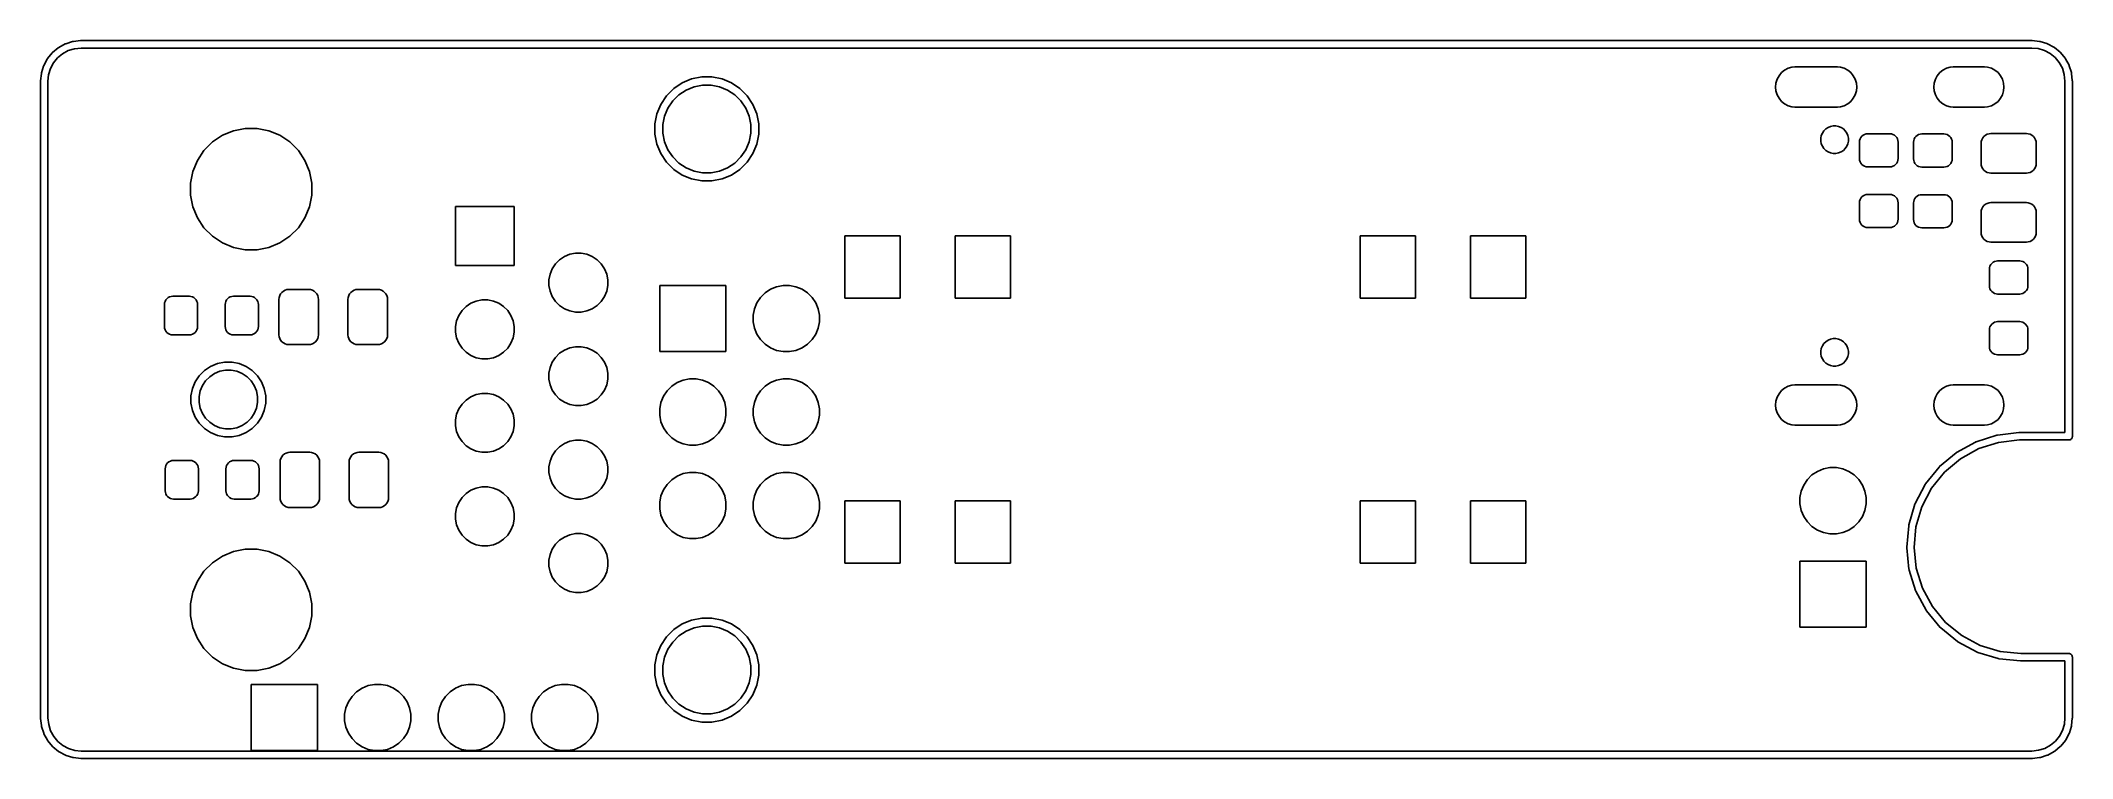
# Model space of a CAD drawing. Extents: x 4.74 to 6.91, y -5.64 to -4.87.
import ezdxf

# ---------------------------------------------------------------- set-up
doc = ezdxf.new("R2010")
doc.units = 0
doc.header["$MEASUREMENT"] = 0
doc.layers.add('BLACK', color=7, linetype='CONTINUOUS')

msp = doc.modelspace()

# ---------------------------------------------------------------- linework, layer by layer
at = {"layer": 'BLACK', "linetype": 'CONTINUOUS'}
for p, q in [((4.74683, -4.89384), (4.75169, -4.88788)), ((4.75169, -4.88788), (4.75173, -4.88784)), ((4.75169, -4.88788), (4.75169, -4.88788)), ((4.75169, -4.88788), (4.75169, -4.88788)), ((4.75173, -4.88784), (4.75198, -4.88759)), ((4.75198, -4.88759), (4.75223, -4.88734)), ((4.75223, -4.88734), (4.75815, -4.88244)), ((4.76287, -4.88875), (4.75755, -4.89316)), ((4.75815, -4.88244), (4.75819, -4.8824)), ((4.75819, -4.8824), (4.75849, -4.88221)), ((4.75849, -4.88221), (4.75879, -4.88201)), ((4.75879, -4.88201), (4.76555, -4.87835)), ((4.76895, -4.88546), (4.76287, -4.88875)), ((4.76555, -4.87835), (4.7656, -4.87833)), ((4.7656, -4.87833), (4.76593, -4.87819)), ((4.76593, -4.87819), (4.76626, -4.87806)), ((4.76626, -4.87806), (4.7736, -4.87578)), ((4.77556, -4.88342), (4.76895, -4.88546)), ((4.7736, -4.87578), (4.77365, -4.87577)), ((4.77365, -4.87577), (4.774, -4.8757)), ((4.774, -4.8757), (4.77435, -4.87563)), ((4.77435, -4.87563), (4.78199, -4.87483)), ((4.78262, -4.88268), (4.77556, -4.88342)), ((4.78199, -4.87483), (4.78205, -4.87482)), ((4.78205, -4.87482), (4.78222, -4.87482)), ((4.78222, -4.87482), (4.78239, -4.8748)), ((4.78239, -4.8748), (4.78248, -4.8748)), ((4.78248, -4.8748), (4.78248, -4.8748)), ((4.78248, -4.8748), (6.86948, -4.8748)), ((4.78268, -4.88268), (4.78262, -4.88268)), ((6.8691, -4.88268), (4.78268, -4.88268)), ((6.87617, -4.88337), (6.8691, -4.88268)), ((6.86948, -4.8748), (6.86967, -4.87482)), ((6.86967, -4.87482), (6.86968, -4.87482)), ((6.86968, -4.87482), (6.87732, -4.87557)), ((6.88279, -4.88537), (6.87617, -4.88337)), ((6.87732, -4.87557), (6.87732, -4.87557)), ((6.87732, -4.87557), (6.87738, -4.87558)), ((6.87738, -4.87558), (6.87773, -4.87565)), ((6.87773, -4.87565), (6.87808, -4.87572)), ((6.87808, -4.87572), (6.88543, -4.87794)), ((6.88889, -4.88861), (6.88279, -4.88537)), ((6.88543, -4.87794), (6.88543, -4.87794)), ((6.88543, -4.87794), (6.88548, -4.87796)), ((6.88548, -4.87796), (6.88581, -4.8781)), ((6.88581, -4.8781), (6.88614, -4.87823)), ((6.88614, -4.87823), (6.89293, -4.88184)), ((6.89425, -4.89298), (6.88889, -4.88861)), ((6.89293, -4.88184), (6.89293, -4.88184)), ((6.89293, -4.88184), (6.89293, -4.88184)), ((6.89293, -4.88184), (6.89298, -4.88187)), ((6.89298, -4.88187), (6.89327, -4.88207)), ((6.89327, -4.88207), (6.89357, -4.88227)), ((6.89357, -4.88227), (6.89952, -4.88712)), ((6.89952, -4.88712), (6.89952, -4.88712)), ((6.89952, -4.88712), (6.89952, -4.88712)), ((6.89952, -4.88712), (6.89956, -4.88716)), ((6.89956, -4.88716), (6.89981, -4.88741)), ((6.89981, -4.88741), (6.90007, -4.88766)), ((6.90007, -4.88766), (6.90496, -4.89359)), ((4.73939, -4.91773), (4.74014, -4.91008)), ((4.74014, -4.91002), (4.74022, -4.90968)), ((4.74014, -4.91008), (4.74014, -4.91002)), ((4.74022, -4.90968), (4.74029, -4.90933)), ((4.74029, -4.90933), (4.74251, -4.90197)), ((4.74251, -4.90197), (4.74252, -4.90192)), ((4.74252, -4.90192), (4.74267, -4.90159)), ((4.74267, -4.90159), (4.7428, -4.90126)), ((4.7428, -4.90126), (4.74641, -4.89447)), ((4.74641, -4.89447), (4.74643, -4.89443)), ((4.74641, -4.89447), (4.74641, -4.89447)), ((4.74641, -4.89447), (4.74641, -4.89447)), ((4.74643, -4.89443), (4.74664, -4.89413)), ((4.74664, -4.89413), (4.74683, -4.89384)), ((4.74794, -4.91123), (4.74724, -4.9183)), ((4.74994, -4.90462), (4.74794, -4.91123)), ((4.75318, -4.89851), (4.74994, -4.90462)), ((4.75755, -4.89316), (4.75318, -4.89851)), ((6.59884, -4.91232), (6.60154, -4.90902)), ((6.60154, -4.90902), (6.60484, -4.90632)), ((6.60484, -4.90632), (6.6086, -4.90431)), ((6.6086, -4.90431), (6.61268, -4.90307)), ((6.61268, -4.90307), (6.61587, -4.90276)), ((6.61587, -4.90276), (6.6613, -4.90276)), ((6.6613, -4.90276), (6.66448, -4.90307)), ((6.66448, -4.90307), (6.66856, -4.90431)), ((6.66856, -4.90431), (6.67232, -4.90632)), ((6.67232, -4.90632), (6.67562, -4.90902)), ((6.67562, -4.90902), (6.67833, -4.91232)), ((6.76813, -4.91232), (6.77084, -4.90902)), ((6.77084, -4.90902), (6.77413, -4.90632)), ((6.77413, -4.90632), (6.77789, -4.90431)), ((6.77789, -4.90431), (6.78198, -4.90307)), ((6.78198, -4.90307), (6.78516, -4.90276)), ((6.78516, -4.90276), (6.81878, -4.90276)), ((6.81878, -4.90276), (6.82196, -4.90307)), ((6.82196, -4.90307), (6.82604, -4.90431)), ((6.82604, -4.90431), (6.8298, -4.90632)), ((6.8298, -4.90632), (6.8331, -4.90902)), ((6.8331, -4.90902), (6.83581, -4.91232)), ((6.89865, -4.89831), (6.89425, -4.89298)), ((6.90194, -4.90439), (6.89865, -4.89831)), ((6.90398, -4.91099), (6.90194, -4.90439)), ((6.90472, -4.91805), (6.90398, -4.91099)), ((6.90496, -4.89359), (6.905, -4.89363)), ((6.905, -4.89363), (6.90519, -4.89393)), ((6.90519, -4.89393), (6.90539, -4.89422)), ((6.90539, -4.89422), (6.90905, -4.90098)), ((6.90905, -4.90098), (6.90907, -4.90103)), ((6.90907, -4.90103), (6.90921, -4.90136)), ((6.90921, -4.90136), (6.90935, -4.90169)), ((6.90935, -4.90169), (6.91162, -4.90903)), ((6.91162, -4.90903), (6.91163, -4.90908)), ((6.91163, -4.90908), (6.9117, -4.90943)), ((6.9117, -4.90943), (6.91177, -4.90978)), ((6.91177, -4.90978), (6.91258, -4.91742)), ((4.73937, -4.91792), (4.73939, -4.91773)), ((4.73937, -5.59941), (4.73937, -4.91792)), ((4.73939, -4.91773), (4.73939, -4.91773)), ((4.74724, -4.9183), (4.74724, -5.59921)), ((5.40875, -4.93383), (5.4165, -4.92608)), ((5.422, -4.93277), (5.41545, -4.93932)), ((5.4165, -4.92608), (5.42561, -4.91999)), ((5.4297, -4.92763), (5.422, -4.93277)), ((5.42561, -4.91999), (5.43574, -4.91579)), ((5.43825, -4.92408), (5.4297, -4.92763)), ((5.43574, -4.91579), (5.44649, -4.91366)), ((5.44734, -4.92227), (5.43825, -4.92408)), ((5.44649, -4.91366), (5.45745, -4.91366)), ((5.4566, -4.92227), (5.44734, -4.92227)), ((5.46568, -4.92408), (5.4566, -4.92227)), ((5.45745, -4.91366), (5.4682, -4.91579)), ((5.47424, -4.92763), (5.46568, -4.92408)), ((5.4682, -4.91579), (5.47832, -4.91999)), ((5.48194, -4.93277), (5.47424, -4.92763)), ((5.47832, -4.91999), (5.48743, -4.92608)), ((5.48849, -4.93932), (5.48194, -4.93277)), ((5.48743, -4.92608), (5.49518, -4.93383)), ((6.59517, -4.92441), (6.59559, -4.92016)), ((6.59559, -4.92865), (6.59517, -4.92441)), ((6.59559, -4.92016), (6.59683, -4.91608)), ((6.59683, -4.93274), (6.59559, -4.92865)), ((6.59683, -4.91608), (6.59884, -4.91232)), ((6.59884, -4.9365), (6.59683, -4.93274)), ((6.67833, -4.91232), (6.68034, -4.91608)), ((6.68034, -4.93274), (6.67833, -4.9365)), ((6.68034, -4.91608), (6.68158, -4.92016)), ((6.68158, -4.92865), (6.68034, -4.93274)), ((6.68158, -4.92016), (6.68199, -4.92441)), ((6.68199, -4.92441), (6.68158, -4.92865)), ((6.76446, -4.92441), (6.76488, -4.92016)), ((6.76488, -4.92865), (6.76446, -4.92441)), ((6.76488, -4.92016), (6.76612, -4.91608)), ((6.76612, -4.93274), (6.76488, -4.92865)), ((6.76612, -4.91608), (6.76813, -4.91232)), ((6.76813, -4.9365), (6.76612, -4.93274)), ((6.83581, -4.91232), (6.83782, -4.91608)), ((6.83782, -4.93274), (6.83581, -4.9365)), ((6.83782, -4.91608), (6.83906, -4.92016)), ((6.83906, -4.92865), (6.83782, -4.93274)), ((6.83906, -4.92016), (6.83947, -4.92441)), ((6.83947, -4.92441), (6.83906, -4.92865)), ((6.90472, -4.91811), (6.90472, -4.91805)), ((6.90472, -5.29409), (6.90472, -4.91811)), ((6.91258, -4.91742), (6.91258, -4.91748)), ((6.91258, -4.91748), (6.91258, -4.91765)), ((6.91258, -4.91765), (6.9126, -4.91782)), ((6.9126, -4.91782), (6.9126, -4.91791)), ((6.9126, -4.91791), (6.9126, -4.91792)), ((6.9126, -4.91792), (6.9126, -5.29784)), ((5.39633, -4.96381), (5.39847, -4.95306)), ((5.39847, -4.95306), (5.40266, -4.94294)), ((5.40266, -4.94294), (5.40875, -4.93383)), ((5.4103, -4.94702), (5.40676, -4.95558)), ((5.41545, -4.93932), (5.4103, -4.94702)), ((5.49363, -4.94702), (5.48849, -4.93932)), ((5.49718, -4.95558), (5.49363, -4.94702)), ((5.49518, -4.93383), (5.50127, -4.94294)), ((5.50127, -4.94294), (5.50547, -4.95306)), ((5.50547, -4.95306), (5.5076, -4.96381)), ((6.60154, -4.93979), (6.59884, -4.9365)), ((6.60484, -4.9425), (6.60154, -4.93979)), ((6.6086, -4.94451), (6.60484, -4.9425)), ((6.61268, -4.94575), (6.6086, -4.94451)), ((6.61587, -4.94606), (6.61268, -4.94575)), ((6.6613, -4.94606), (6.61587, -4.94606)), ((6.66448, -4.94575), (6.6613, -4.94606)), ((6.66856, -4.94451), (6.66448, -4.94575)), ((6.67232, -4.9425), (6.66856, -4.94451)), ((6.67562, -4.93979), (6.67232, -4.9425)), ((6.67833, -4.9365), (6.67562, -4.93979)), ((6.77084, -4.93979), (6.76813, -4.9365)), ((6.77413, -4.9425), (6.77084, -4.93979)), ((6.77789, -4.94451), (6.77413, -4.9425)), ((6.78198, -4.94575), (6.77789, -4.94451)), ((6.78516, -4.94606), (6.78198, -4.94575)), ((6.81878, -4.94606), (6.78516, -4.94606)), ((6.82196, -4.94575), (6.81878, -4.94606)), ((6.82604, -4.94451), (6.82196, -4.94575)), ((6.8298, -4.9425), (6.82604, -4.94451)), ((6.8331, -4.93979), (6.8298, -4.9425)), ((6.83581, -4.9365), (6.8331, -4.93979)), ((4.92316, -4.9832), (4.9338, -4.97609)), ((4.9338, -4.97609), (4.94562, -4.9712)), ((4.94562, -4.9712), (4.95817, -4.9687)), ((4.95817, -4.9687), (4.97096, -4.9687)), ((4.97096, -4.9687), (4.98352, -4.9712)), ((4.98352, -4.9712), (4.99534, -4.97609)), ((4.99534, -4.97609), (5.00598, -4.9832)), ((5.39633, -4.97477), (5.39633, -4.96381)), ((5.39847, -4.98552), (5.39633, -4.97477)), ((5.40676, -4.95558), (5.40495, -4.96466)), ((5.40495, -4.96466), (5.40495, -4.97392)), ((5.40495, -4.97392), (5.40676, -4.98301)), ((5.49899, -4.96466), (5.49718, -4.95558)), ((5.49718, -4.98301), (5.49899, -4.97392)), ((5.49899, -4.97392), (5.49899, -4.96466)), ((5.5076, -4.97477), (5.50547, -4.98552)), ((5.5076, -4.96381), (5.5076, -4.97477)), ((6.6435, -4.97925), (6.64407, -4.9764)), ((6.64407, -4.9764), (6.64518, -4.97372)), ((6.64518, -4.97372), (6.6468, -4.9713)), ((6.6468, -4.9713), (6.64886, -4.96924)), ((6.64886, -4.96924), (6.65127, -4.96763)), ((6.65127, -4.96763), (6.65396, -4.96651)), ((6.65396, -4.96651), (6.65681, -4.96594)), ((6.65681, -4.96594), (6.65972, -4.96594)), ((6.65972, -4.96594), (6.66257, -4.96651)), ((6.66257, -4.96651), (6.66526, -4.96763)), ((6.66526, -4.96763), (6.66768, -4.96924)), ((6.66768, -4.96924), (6.66974, -4.9713)), ((6.66974, -4.9713), (6.67135, -4.97372)), ((6.67135, -4.97372), (6.67246, -4.9764)), ((6.67246, -4.9764), (6.67303, -4.97925)), ((6.68744, -4.977), (6.68878, -4.9759)), ((6.68878, -4.9759), (6.69031, -4.97508)), ((6.69031, -4.97508), (6.69197, -4.97458)), ((6.69197, -4.97458), (6.6937, -4.97441)), ((6.6937, -4.97441), (6.71732, -4.97441)), ((6.71732, -4.97441), (6.71905, -4.97458)), ((6.71905, -4.97458), (6.72071, -4.97508)), ((6.72071, -4.97508), (6.72224, -4.9759)), ((6.72224, -4.9759), (6.72359, -4.977)), ((6.74531, -4.9772), (6.74665, -4.9761)), ((6.74665, -4.9761), (6.74818, -4.97528)), ((6.74818, -4.97528), (6.74985, -4.97478)), ((6.74985, -4.97478), (6.75157, -4.97461)), ((6.75157, -4.97461), (6.7752, -4.97461)), ((6.7752, -4.97461), (6.77692, -4.97478)), ((6.77692, -4.97478), (6.77859, -4.97528)), ((6.77859, -4.97528), (6.78012, -4.9761)), ((6.78012, -4.9761), (6.78146, -4.9772)), ((6.81806, -4.97731), (6.81966, -4.976)), ((6.81966, -4.976), (6.82149, -4.97502)), ((6.82149, -4.97502), (6.82348, -4.97442)), ((6.82348, -4.97442), (6.82554, -4.97421)), ((6.82554, -4.97421), (6.86344, -4.97421)), ((6.86344, -4.97421), (6.8655, -4.97442)), ((6.8655, -4.97442), (6.86748, -4.97502)), ((6.86748, -4.97502), (6.86931, -4.976)), ((6.86931, -4.976), (6.87092, -4.97731)), ((4.907, -5.00289), (4.91411, -4.99225)), ((4.91411, -4.99225), (4.92316, -4.9832)), ((5.00598, -4.9832), (5.01503, -4.99225)), ((5.01503, -4.99225), (5.02213, -5.00289)), ((5.40266, -4.99565), (5.39847, -4.98552)), ((5.40875, -5.00476), (5.40266, -4.99565)), ((5.40676, -4.98301), (5.4103, -4.99156)), ((5.4103, -4.99156), (5.41545, -4.99926)), ((5.48849, -4.99926), (5.49363, -4.99156)), ((5.49363, -4.99156), (5.49718, -4.98301)), ((5.50127, -4.99565), (5.49518, -5.00476)), ((5.50547, -4.98552), (5.50127, -4.99565)), ((6.6435, -4.98216), (6.6435, -4.97925)), ((6.64407, -4.98502), (6.6435, -4.98216)), ((6.64518, -4.9877), (6.64407, -4.98502)), ((6.6468, -4.99012), (6.64518, -4.9877)), ((6.64886, -4.99218), (6.6468, -4.99012)), ((6.65127, -4.99379), (6.64886, -4.99218)), ((6.65396, -4.99491), (6.65127, -4.99379)), ((6.65681, -4.99547), (6.65396, -4.99491)), ((6.65972, -4.99547), (6.65681, -4.99547)), ((6.66257, -4.99491), (6.65972, -4.99547)), ((6.66526, -4.99379), (6.66257, -4.99491)), ((6.66768, -4.99218), (6.66526, -4.99379)), ((6.66974, -4.99012), (6.66768, -4.99218)), ((6.67135, -4.9877), (6.66974, -4.99012)), ((6.67246, -4.98502), (6.67135, -4.9877)), ((6.67303, -4.98216), (6.67246, -4.98502)), ((6.67303, -4.97925), (6.67303, -4.98216)), ((6.68484, -4.98327), (6.68501, -4.98154)), ((6.68484, -5.00098), (6.68484, -4.98327)), ((6.68501, -4.98154), (6.68552, -4.97988)), ((6.68552, -4.97988), (6.68634, -4.97835)), ((6.68634, -4.97835), (6.68744, -4.977)), ((6.72359, -4.977), (6.72469, -4.97835)), ((6.72469, -4.97835), (6.72551, -4.97988)), ((6.72551, -4.97988), (6.72601, -4.98154)), ((6.72601, -4.98154), (6.72618, -4.98327)), ((6.72618, -4.98327), (6.72618, -5.00098)), ((6.74272, -4.98346), (6.74289, -4.98174)), ((6.74272, -5.00118), (6.74272, -4.98346)), ((6.74289, -4.98174), (6.74339, -4.98007)), ((6.74339, -4.98007), (6.74421, -4.97854)), ((6.74421, -4.97854), (6.74531, -4.9772)), ((6.78146, -4.9772), (6.78256, -4.97854)), ((6.78256, -4.97854), (6.78338, -4.98007)), ((6.78338, -4.98007), (6.78388, -4.98174)), ((6.78388, -4.98174), (6.78406, -4.98346)), ((6.78406, -4.98346), (6.78406, -5.00118)), ((6.81496, -4.98479), (6.81516, -4.98273)), ((6.81496, -5.00595), (6.81496, -4.98479)), ((6.81516, -4.98273), (6.81577, -4.98074)), ((6.81577, -4.98074), (6.81674, -4.97891)), ((6.81674, -4.97891), (6.81806, -4.97731)), ((6.87092, -4.97731), (6.87223, -4.97891)), ((6.87223, -4.97891), (6.87321, -4.98074)), ((6.87321, -4.98074), (6.87381, -4.98273)), ((6.87381, -4.98273), (6.87402, -4.98479)), ((6.87402, -4.98479), (6.87402, -5.00595)), ((4.89961, -5.02726), (4.9021, -5.01471)), ((4.9021, -5.01471), (4.907, -5.00289)), ((5.02213, -5.00289), (5.02703, -5.01471)), ((5.02703, -5.01471), (5.02953, -5.02726)), ((5.4165, -5.01251), (5.40875, -5.00476)), ((5.41545, -4.99926), (5.422, -5.00581)), ((5.42561, -5.0186), (5.4165, -5.01251)), ((5.422, -5.00581), (5.4297, -5.01096)), ((5.43574, -5.02279), (5.42561, -5.0186)), ((5.4297, -5.01096), (5.43825, -5.0145)), ((5.43825, -5.0145), (5.44734, -5.01631)), ((5.44734, -5.01631), (5.4566, -5.01631)), ((5.4566, -5.01631), (5.46568, -5.0145)), ((5.46568, -5.0145), (5.47424, -5.01096)), ((5.47832, -5.0186), (5.4682, -5.02279)), ((5.47424, -5.01096), (5.48194, -5.00581)), ((5.48743, -5.01251), (5.47832, -5.0186)), ((5.48194, -5.00581), (5.48849, -4.99926)), ((5.49518, -5.00476), (5.48743, -5.01251)), ((6.68501, -5.00271), (6.68484, -5.00098)), ((6.68552, -5.00437), (6.68501, -5.00271)), ((6.68634, -5.00591), (6.68552, -5.00437)), ((6.68744, -5.00725), (6.68634, -5.00591)), ((6.68878, -5.00835), (6.68744, -5.00725)), ((6.69031, -5.00917), (6.68878, -5.00835)), ((6.69197, -5.00967), (6.69031, -5.00917)), ((6.6937, -5.00984), (6.69197, -5.00967)), ((6.71732, -5.00984), (6.6937, -5.00984)), ((6.71905, -5.00967), (6.71732, -5.00984)), ((6.72071, -5.00917), (6.71905, -5.00967)), ((6.72224, -5.00835), (6.72071, -5.00917)), ((6.72359, -5.00725), (6.72224, -5.00835)), ((6.72469, -5.00591), (6.72359, -5.00725)), ((6.72551, -5.00437), (6.72469, -5.00591)), ((6.72601, -5.00271), (6.72551, -5.00437)), ((6.72618, -5.00098), (6.72601, -5.00271)), ((6.74289, -5.00291), (6.74272, -5.00118)), ((6.74339, -5.00457), (6.74289, -5.00291)), ((6.74421, -5.0061), (6.74339, -5.00457)), ((6.74531, -5.00744), (6.74421, -5.0061)), ((6.74665, -5.00855), (6.74531, -5.00744)), ((6.74818, -5.00937), (6.74665, -5.00855)), ((6.74985, -5.00987), (6.74818, -5.00937)), ((6.75157, -5.01004), (6.74985, -5.00987)), ((6.7752, -5.01004), (6.75157, -5.01004)), ((6.77692, -5.00987), (6.7752, -5.01004)), ((6.77859, -5.00937), (6.77692, -5.00987)), ((6.78012, -5.00855), (6.77859, -5.00937)), ((6.78146, -5.00744), (6.78012, -5.00855)), ((6.78256, -5.0061), (6.78146, -5.00744)), ((6.78338, -5.00457), (6.78256, -5.0061)), ((6.78388, -5.00291), (6.78338, -5.00457)), ((6.78406, -5.00118), (6.78388, -5.00291)), ((6.81516, -5.00802), (6.81496, -5.00595)), ((6.81577, -5.01), (6.81516, -5.00802)), ((6.81674, -5.01183), (6.81577, -5.01)), ((6.81806, -5.01344), (6.81674, -5.01183)), ((6.81966, -5.01475), (6.81806, -5.01344)), ((6.82149, -5.01573), (6.81966, -5.01475)), ((6.82348, -5.01633), (6.82149, -5.01573)), ((6.82554, -5.01654), (6.82348, -5.01633)), ((6.86344, -5.01654), (6.82554, -5.01654)), ((6.8655, -5.01633), (6.86344, -5.01654)), ((6.86748, -5.01573), (6.8655, -5.01633)), ((6.86931, -5.01475), (6.86748, -5.01573)), ((6.87092, -5.01344), (6.86931, -5.01475)), ((6.87223, -5.01183), (6.87092, -5.01344)), ((6.87321, -5.01), (6.87223, -5.01183)), ((6.87381, -5.00802), (6.87321, -5.01)), ((6.87402, -5.00595), (6.87381, -5.00802)), ((4.89961, -5.04006), (4.89961, -5.02726)), ((4.9021, -5.05261), (4.89961, -5.04006)), ((5.02953, -5.04006), (5.02703, -5.05261)), ((5.02953, -5.02726), (5.02953, -5.04006)), ((5.44649, -5.02493), (5.43574, -5.02279)), ((5.45745, -5.02493), (5.44649, -5.02493)), ((5.4682, -5.02279), (5.45745, -5.02493)), ((6.68744, -5.04196), (6.68878, -5.04086)), ((6.68878, -5.04086), (6.69031, -5.04004)), ((6.69031, -5.04004), (6.69197, -5.03954)), ((6.69197, -5.03954), (6.6937, -5.03937)), ((6.6937, -5.03937), (6.71732, -5.03937)), ((6.71732, -5.03937), (6.71905, -5.03954)), ((6.71905, -5.03954), (6.72071, -5.04004)), ((6.72071, -5.04004), (6.72224, -5.04086)), ((6.72224, -5.04086), (6.72359, -5.04196)), ((6.74531, -5.04216), (6.74665, -5.04106)), ((6.74665, -5.04106), (6.74818, -5.04024)), ((6.74818, -5.04024), (6.74985, -5.03974)), ((6.74985, -5.03974), (6.75157, -5.03957)), ((6.75157, -5.03957), (6.7752, -5.03957)), ((6.7752, -5.03957), (6.77692, -5.03974)), ((6.77692, -5.03974), (6.77859, -5.04024)), ((6.77859, -5.04024), (6.78012, -5.04106)), ((6.78012, -5.04106), (6.78146, -5.04216)), ((4.907, -5.06443), (4.9021, -5.05261)), ((5.02703, -5.05261), (5.02213, -5.06443)), ((5.18307, -5.11516), (5.18307, -5.05217)), ((5.18307, -5.05217), (5.24606, -5.05217)), ((5.24606, -5.05217), (5.24606, -5.11516)), ((6.68484, -5.04823), (6.68501, -5.0465)), ((6.68484, -5.06594), (6.68484, -5.04823)), ((6.68501, -5.0465), (6.68552, -5.04484)), ((6.68552, -5.04484), (6.68634, -5.04331)), ((6.68634, -5.04331), (6.68744, -5.04196)), ((6.72359, -5.04196), (6.72469, -5.04331)), ((6.72469, -5.04331), (6.72551, -5.04484)), ((6.72551, -5.04484), (6.72601, -5.0465)), ((6.72601, -5.0465), (6.72618, -5.04823)), ((6.72618, -5.04823), (6.72618, -5.06594)), ((6.74272, -5.04843), (6.74289, -5.0467)), ((6.74272, -5.06614), (6.74272, -5.04843)), ((6.74289, -5.0467), (6.74339, -5.04504)), ((6.74339, -5.04504), (6.74421, -5.0435)), ((6.74421, -5.0435), (6.74531, -5.04216)), ((6.78146, -5.04216), (6.78256, -5.0435)), ((6.78256, -5.0435), (6.78338, -5.04504)), ((6.78338, -5.04504), (6.78388, -5.0467)), ((6.78388, -5.0467), (6.78406, -5.04843)), ((6.78406, -5.04843), (6.78406, -5.06614)), ((6.81496, -5.05861), (6.81516, -5.05655)), ((6.81496, -5.07977), (6.81496, -5.05861)), ((6.81516, -5.05655), (6.81577, -5.05456)), ((6.81577, -5.05456), (6.81674, -5.05273)), ((6.81674, -5.05273), (6.81806, -5.05113)), ((6.81806, -5.05113), (6.81966, -5.04981)), ((6.81966, -5.04981), (6.82149, -5.04884)), ((6.82149, -5.04884), (6.82348, -5.04823)), ((6.82348, -5.04823), (6.82554, -5.04803)), ((6.82554, -5.04803), (6.86344, -5.04803)), ((6.86344, -5.04803), (6.8655, -5.04823)), ((6.8655, -5.04823), (6.86748, -5.04884)), ((6.86748, -5.04884), (6.86931, -5.04981)), ((6.86931, -5.04981), (6.87092, -5.05113)), ((6.87092, -5.05113), (6.87223, -5.05273)), ((6.87223, -5.05273), (6.87321, -5.05456)), ((6.87321, -5.05456), (6.87381, -5.05655)), ((6.87381, -5.05655), (6.87402, -5.05861)), ((6.87402, -5.05861), (6.87402, -5.07977)), ((4.91411, -5.07507), (4.907, -5.06443)), ((4.92316, -5.08412), (4.91411, -5.07507)), ((4.9338, -5.09123), (4.92316, -5.08412)), ((5.00598, -5.08412), (4.99534, -5.09123)), ((5.01503, -5.07507), (5.00598, -5.08412)), ((5.02213, -5.06443), (5.01503, -5.07507)), ((5.59961, -5.15039), (5.59961, -5.08346)), ((5.59961, -5.08346), (5.65866, -5.08346)), ((5.65866, -5.08346), (5.65866, -5.15039)), ((5.71772, -5.15039), (5.71772, -5.08346)), ((5.71772, -5.08346), (5.77677, -5.08346)), ((5.77677, -5.08346), (5.77677, -5.15039)), ((6.15079, -5.15039), (6.15079, -5.08346)), ((6.15079, -5.08346), (6.20984, -5.08346)), ((6.20984, -5.08346), (6.20984, -5.15039)), ((6.2689, -5.15039), (6.2689, -5.08346)), ((6.2689, -5.08346), (6.32795, -5.08346)), ((6.32795, -5.08346), (6.32795, -5.15039)), ((6.68501, -5.06767), (6.68484, -5.06594)), ((6.68552, -5.06933), (6.68501, -5.06767)), ((6.68634, -5.07087), (6.68552, -5.06933)), ((6.68744, -5.07221), (6.68634, -5.07087)), ((6.68878, -5.07331), (6.68744, -5.07221)), ((6.69031, -5.07413), (6.68878, -5.07331)), ((6.69197, -5.07463), (6.69031, -5.07413)), ((6.6937, -5.0748), (6.69197, -5.07463)), ((6.71732, -5.0748), (6.6937, -5.0748)), ((6.71905, -5.07463), (6.71732, -5.0748)), ((6.72071, -5.07413), (6.71905, -5.07463)), ((6.72224, -5.07331), (6.72071, -5.07413)), ((6.72359, -5.07221), (6.72224, -5.07331)), ((6.72469, -5.07087), (6.72359, -5.07221)), ((6.72551, -5.06933), (6.72469, -5.07087)), ((6.72601, -5.06767), (6.72551, -5.06933)), ((6.72618, -5.06594), (6.72601, -5.06767)), ((6.74289, -5.06787), (6.74272, -5.06614)), ((6.74339, -5.06953), (6.74289, -5.06787)), ((6.74421, -5.07106), (6.74339, -5.06953)), ((6.74531, -5.07241), (6.74421, -5.07106)), ((6.74665, -5.07351), (6.74531, -5.07241)), ((6.74818, -5.07433), (6.74665, -5.07351)), ((6.74985, -5.07483), (6.74818, -5.07433)), ((6.75157, -5.075), (6.74985, -5.07483)), ((6.7752, -5.075), (6.75157, -5.075)), ((6.77692, -5.07483), (6.7752, -5.075)), ((6.77859, -5.07433), (6.77692, -5.07483)), ((6.78012, -5.07351), (6.77859, -5.07433)), ((6.78146, -5.07241), (6.78012, -5.07351)), ((6.78256, -5.07106), (6.78146, -5.07241)), ((6.78338, -5.06953), (6.78256, -5.07106)), ((6.78388, -5.06787), (6.78338, -5.06953)), ((6.78406, -5.06614), (6.78388, -5.06787)), ((6.81516, -5.08184), (6.81496, -5.07977)), ((6.81577, -5.08382), (6.81516, -5.08184)), ((6.81674, -5.08565), (6.81577, -5.08382)), ((6.87321, -5.08382), (6.87223, -5.08565)), ((6.87381, -5.08184), (6.87321, -5.08382)), ((6.87402, -5.07977), (6.87381, -5.08184)), ((4.94562, -5.09613), (4.9338, -5.09123)), ((4.95817, -5.09862), (4.94562, -5.09613)), ((4.97096, -5.09862), (4.95817, -5.09862)), ((4.98352, -5.09613), (4.97096, -5.09862)), ((4.99534, -5.09123), (4.98352, -5.09613)), ((5.29449, -5.1092), (5.29965, -5.10575)), ((5.29965, -5.10575), (5.30538, -5.10338)), ((5.30538, -5.10338), (5.31146, -5.10217)), ((5.31146, -5.10217), (5.31767, -5.10217)), ((5.31767, -5.10217), (5.32375, -5.10338)), ((5.32375, -5.10338), (5.32949, -5.10575)), ((5.32949, -5.10575), (5.33464, -5.1092)), ((6.81806, -5.08726), (6.81674, -5.08565)), ((6.81966, -5.08857), (6.81806, -5.08726)), ((6.82149, -5.08955), (6.81966, -5.08857)), ((6.82348, -5.09015), (6.82149, -5.08955)), ((6.82554, -5.09035), (6.82348, -5.09015)), ((6.86344, -5.09035), (6.82554, -5.09035)), ((6.8655, -5.09015), (6.86344, -5.09035)), ((6.86748, -5.08955), (6.8655, -5.09015)), ((6.86931, -5.08857), (6.86748, -5.08955)), ((6.87092, -5.08726), (6.86931, -5.08857)), ((6.87223, -5.08565), (6.87092, -5.08726)), ((5.24606, -5.11516), (5.18307, -5.11516)), ((5.28307, -5.13056), (5.28428, -5.12447)), ((5.28428, -5.12447), (5.28666, -5.11874)), ((5.28666, -5.11874), (5.2901, -5.11358)), ((5.2901, -5.11358), (5.29449, -5.1092)), ((5.33464, -5.1092), (5.33903, -5.11358)), ((5.33903, -5.11358), (5.34248, -5.11874)), ((5.34248, -5.11874), (5.34485, -5.12447)), ((5.34485, -5.12447), (5.34606, -5.13056)), ((6.82382, -5.11929), (6.82399, -5.11756)), ((6.82382, -5.13701), (6.82382, -5.11929)), ((6.82399, -5.11756), (6.82449, -5.1159)), ((6.82449, -5.1159), (6.82531, -5.11437)), ((6.82531, -5.11437), (6.82641, -5.11303)), ((6.82641, -5.11303), (6.82776, -5.11193)), ((6.82776, -5.11193), (6.82929, -5.11111)), ((6.82929, -5.11111), (6.83095, -5.1106)), ((6.83095, -5.1106), (6.83268, -5.11043)), ((6.83268, -5.11043), (6.8563, -5.11043)), ((6.8563, -5.11043), (6.85803, -5.1106)), ((6.85803, -5.1106), (6.85969, -5.11111)), ((6.85969, -5.11111), (6.86122, -5.11193)), ((6.86122, -5.11193), (6.86256, -5.11303)), ((6.86256, -5.11303), (6.86366, -5.11437)), ((6.86366, -5.11437), (6.86448, -5.1159)), ((6.86448, -5.1159), (6.86499, -5.11756)), ((6.86499, -5.11756), (6.86516, -5.11929)), ((6.86516, -5.11929), (6.86516, -5.13701)), ((4.87444, -5.15082), (4.87579, -5.14972)), ((4.87579, -5.14972), (4.87732, -5.1489)), ((4.87732, -5.1489), (4.87898, -5.1484)), ((4.87898, -5.1484), (4.88071, -5.14823)), ((4.88071, -5.14823), (4.89843, -5.14823)), ((4.89843, -5.14823), (4.90015, -5.1484)), ((4.90015, -5.1484), (4.90182, -5.1489)), ((4.90182, -5.1489), (4.90335, -5.14972)), ((4.90335, -5.14972), (4.90469, -5.15082)), ((4.93941, -5.15082), (4.94075, -5.14972)), ((4.94075, -5.14972), (4.94228, -5.1489)), ((4.94228, -5.1489), (4.94394, -5.1484)), ((4.94394, -5.1484), (4.94567, -5.14823)), ((4.94567, -5.14823), (4.96339, -5.14823)), ((4.96339, -5.14823), (4.96511, -5.1484)), ((4.96511, -5.1484), (4.96678, -5.1489)), ((4.96678, -5.1489), (4.96831, -5.14972)), ((4.96831, -5.14972), (4.96965, -5.15082)), ((4.99429, -5.15153), (4.99449, -5.14946)), ((4.99449, -5.14946), (4.9951, -5.14748)), ((4.9951, -5.14748), (4.99607, -5.14565)), ((4.99607, -5.14565), (4.99739, -5.14404)), ((4.99739, -5.14404), (4.99899, -5.14273)), ((4.99899, -5.14273), (5.00082, -5.14175)), ((5.00082, -5.14175), (5.00281, -5.14115)), ((5.00281, -5.14115), (5.00487, -5.14094)), ((5.00487, -5.14094), (5.02603, -5.14094)), ((5.02603, -5.14094), (5.0281, -5.14115)), ((5.0281, -5.14115), (5.03008, -5.14175)), ((5.03008, -5.14175), (5.03191, -5.14273)), ((5.03191, -5.14273), (5.03352, -5.14404)), ((5.03352, -5.14404), (5.03483, -5.14565)), ((5.03483, -5.14565), (5.03581, -5.14748)), ((5.03581, -5.14748), (5.03641, -5.14946)), ((5.03641, -5.14946), (5.03661, -5.15153)), ((5.06811, -5.15153), (5.06831, -5.14946)), ((5.06831, -5.14946), (5.06892, -5.14748)), ((5.06892, -5.14748), (5.06989, -5.14565)), ((5.06989, -5.14565), (5.07121, -5.14404)), ((5.07121, -5.14404), (5.07281, -5.14273)), ((5.07281, -5.14273), (5.07464, -5.14175)), ((5.07464, -5.14175), (5.07663, -5.14115)), ((5.07663, -5.14115), (5.07869, -5.14094)), ((5.07869, -5.14094), (5.09985, -5.14094)), ((5.09985, -5.14094), (5.10192, -5.14115)), ((5.10192, -5.14115), (5.1039, -5.14175)), ((5.1039, -5.14175), (5.10573, -5.14273)), ((5.10573, -5.14273), (5.10733, -5.14404)), ((5.10733, -5.14404), (5.10865, -5.14565)), ((5.10865, -5.14565), (5.10963, -5.14748)), ((5.10963, -5.14748), (5.11023, -5.14946)), ((5.11023, -5.14946), (5.11043, -5.15153)), ((5.28307, -5.13676), (5.28307, -5.13056)), ((5.28428, -5.14285), (5.28307, -5.13676)), ((5.28666, -5.14858), (5.28428, -5.14285)), ((5.2901, -5.15374), (5.28666, -5.14858)), ((5.34248, -5.14858), (5.33903, -5.15374)), ((5.34485, -5.14285), (5.34248, -5.14858)), ((5.34606, -5.13676), (5.34485, -5.14285)), ((5.34606, -5.13056), (5.34606, -5.13676)), ((5.40157, -5.20748), (5.40157, -5.13661)), ((5.40157, -5.13661), (5.47244, -5.13661)), ((5.47244, -5.13661), (5.47244, -5.20748)), ((5.50561, -5.15526), (5.50949, -5.14946)), ((5.50949, -5.14946), (5.51442, -5.14452)), ((5.51442, -5.14452), (5.52022, -5.14065)), ((5.52022, -5.14065), (5.52667, -5.13798)), ((5.52667, -5.13798), (5.53352, -5.13661)), ((5.53352, -5.13661), (5.5405, -5.13661)), ((5.5405, -5.13661), (5.54734, -5.13798)), ((5.54734, -5.13798), (5.55379, -5.14065)), ((5.55379, -5.14065), (5.5596, -5.14452)), ((5.5596, -5.14452), (5.56453, -5.14946)), ((5.56453, -5.14946), (5.56841, -5.15526)), ((5.65866, -5.15039), (5.59961, -5.15039)), ((5.77677, -5.15039), (5.71772, -5.15039)), ((6.20984, -5.15039), (6.15079, -5.15039)), ((6.32795, -5.15039), (6.2689, -5.15039)), ((6.82399, -5.13874), (6.82382, -5.13701)), ((6.82449, -5.1404), (6.82399, -5.13874)), ((6.82531, -5.14193), (6.82449, -5.1404)), ((6.82641, -5.14327), (6.82531, -5.14193)), ((6.82776, -5.14437), (6.82641, -5.14327)), ((6.82929, -5.14519), (6.82776, -5.14437)), ((6.83095, -5.1457), (6.82929, -5.14519)), ((6.83268, -5.14587), (6.83095, -5.1457)), ((6.8563, -5.14587), (6.83268, -5.14587)), ((6.85803, -5.1457), (6.8563, -5.14587)), ((6.85969, -5.14519), (6.85803, -5.1457)), ((6.86122, -5.14437), (6.85969, -5.14519)), ((6.86256, -5.14327), (6.86122, -5.14437)), ((6.86366, -5.14193), (6.86256, -5.14327)), ((6.86448, -5.1404), (6.86366, -5.14193)), ((6.86499, -5.13874), (6.86448, -5.1404)), ((6.86516, -5.13701), (6.86499, -5.13874)), ((4.87185, -5.15709), (4.87202, -5.15536)), ((4.87185, -5.18071), (4.87185, -5.15709)), ((4.87202, -5.15536), (4.87252, -5.1537)), ((4.87252, -5.1537), (4.87334, -5.15217)), ((4.87334, -5.15217), (4.87444, -5.15082)), ((4.90469, -5.15082), (4.90579, -5.15217)), ((4.90579, -5.15217), (4.90661, -5.1537)), ((4.90661, -5.1537), (4.90711, -5.15536)), ((4.90711, -5.15536), (4.90728, -5.15709)), ((4.90728, -5.15709), (4.90728, -5.18071)), ((4.93681, -5.15709), (4.93698, -5.15536)), ((4.93681, -5.18071), (4.93681, -5.15709)), ((4.93698, -5.15536), (4.93749, -5.1537)), ((4.93749, -5.1537), (4.9383, -5.15217)), ((4.9383, -5.15217), (4.93941, -5.15082)), ((4.96965, -5.15082), (4.97075, -5.15217)), ((4.97075, -5.15217), (4.97157, -5.1537)), ((4.97157, -5.1537), (4.97207, -5.15536)), ((4.97207, -5.15536), (4.97224, -5.15709)), ((4.97224, -5.15709), (4.97224, -5.18071)), ((4.99429, -5.18942), (4.99429, -5.15153)), ((5.03661, -5.15153), (5.03661, -5.18942)), ((5.06811, -5.18942), (5.06811, -5.15153)), ((5.11043, -5.15153), (5.11043, -5.18942)), ((5.18428, -5.17447), (5.18666, -5.16874)), ((5.18666, -5.16874), (5.1901, -5.16358)), ((5.1901, -5.16358), (5.19449, -5.1592)), ((5.19449, -5.1592), (5.19965, -5.15575)), ((5.19965, -5.15575), (5.20538, -5.15338)), ((5.20538, -5.15338), (5.21146, -5.15217)), ((5.21146, -5.15217), (5.21767, -5.15217)), ((5.21767, -5.15217), (5.22375, -5.15338)), ((5.22375, -5.15338), (5.22949, -5.15575)), ((5.22949, -5.15575), (5.23464, -5.1592)), ((5.23464, -5.1592), (5.23903, -5.16358)), ((5.23903, -5.16358), (5.24248, -5.16874)), ((5.24248, -5.16874), (5.24485, -5.17447)), ((5.29449, -5.15813), (5.2901, -5.15374)), ((5.29965, -5.16157), (5.29449, -5.15813)), ((5.30538, -5.16395), (5.29965, -5.16157)), ((5.31146, -5.16516), (5.30538, -5.16395)), ((5.31767, -5.16516), (5.31146, -5.16516)), ((5.32375, -5.16395), (5.31767, -5.16516)), ((5.32949, -5.16157), (5.32375, -5.16395)), ((5.33464, -5.15813), (5.32949, -5.16157)), ((5.33903, -5.15374), (5.33464, -5.15813)), ((5.50157, -5.16856), (5.50294, -5.16171)), ((5.50157, -5.17554), (5.50157, -5.16856)), ((5.50294, -5.16171), (5.50561, -5.15526)), ((5.56841, -5.15526), (5.57108, -5.16171)), ((5.57108, -5.16171), (5.57244, -5.16856)), ((5.57244, -5.16856), (5.57244, -5.17554)), ((4.87202, -5.18244), (4.87185, -5.18071)), ((4.87252, -5.1841), (4.87202, -5.18244)), ((4.87334, -5.18563), (4.87252, -5.1841)), ((4.87444, -5.18697), (4.87334, -5.18563)), ((4.87579, -5.18807), (4.87444, -5.18697)), ((4.87732, -5.18889), (4.87579, -5.18807)), ((4.87898, -5.1894), (4.87732, -5.18889)), ((4.88071, -5.18957), (4.87898, -5.1894)), ((4.89843, -5.18957), (4.88071, -5.18957)), ((4.90015, -5.1894), (4.89843, -5.18957)), ((4.90182, -5.18889), (4.90015, -5.1894)), ((4.90335, -5.18807), (4.90182, -5.18889)), ((4.90469, -5.18697), (4.90335, -5.18807)), ((4.90579, -5.18563), (4.90469, -5.18697)), ((4.90661, -5.1841), (4.90579, -5.18563)), ((4.90711, -5.18244), (4.90661, -5.1841)), ((4.90728, -5.18071), (4.90711, -5.18244)), ((4.93698, -5.18244), (4.93681, -5.18071)), ((4.93749, -5.1841), (4.93698, -5.18244)), ((4.9383, -5.18563), (4.93749, -5.1841)), ((4.93941, -5.18697), (4.9383, -5.18563)), ((4.94075, -5.18807), (4.93941, -5.18697)), ((4.94228, -5.18889), (4.94075, -5.18807)), ((4.94394, -5.1894), (4.94228, -5.18889)), ((4.94567, -5.18957), (4.94394, -5.1894)), ((4.96339, -5.18957), (4.94567, -5.18957)), ((4.96511, -5.1894), (4.96339, -5.18957)), ((4.96678, -5.18889), (4.96511, -5.1894)), ((4.96831, -5.18807), (4.96678, -5.18889)), ((4.96965, -5.18697), (4.96831, -5.18807)), ((4.97075, -5.18563), (4.96965, -5.18697)), ((4.97157, -5.1841), (4.97075, -5.18563)), ((4.97207, -5.18244), (4.97157, -5.1841)), ((4.97224, -5.18071), (4.97207, -5.18244)), ((4.99449, -5.19148), (4.99429, -5.18942)), ((4.9951, -5.19347), (4.99449, -5.19148)), ((4.99607, -5.1953), (4.9951, -5.19347)), ((5.03581, -5.19347), (5.03483, -5.1953)), ((5.03641, -5.19148), (5.03581, -5.19347)), ((5.03661, -5.18942), (5.03641, -5.19148)), ((5.06831, -5.19148), (5.06811, -5.18942)), ((5.06892, -5.19347), (5.06831, -5.19148)), ((5.06989, -5.1953), (5.06892, -5.19347)), ((5.10963, -5.19347), (5.10865, -5.1953)), ((5.11023, -5.19148), (5.10963, -5.19347)), ((5.11043, -5.18942), (5.11023, -5.19148)), ((5.18307, -5.18056), (5.18428, -5.17447)), ((5.18307, -5.18676), (5.18307, -5.18056)), ((5.18428, -5.19285), (5.18307, -5.18676)), ((5.18666, -5.19858), (5.18428, -5.19285)), ((5.24485, -5.19285), (5.24248, -5.19858)), ((5.24485, -5.17447), (5.24606, -5.18056)), ((5.24606, -5.18676), (5.24485, -5.19285)), ((5.24606, -5.18056), (5.24606, -5.18676)), ((5.50294, -5.18238), (5.50157, -5.17554)), ((5.50561, -5.18883), (5.50294, -5.18238)), ((5.50949, -5.19463), (5.50561, -5.18883)), ((5.56841, -5.18883), (5.56453, -5.19463)), ((5.57108, -5.18238), (5.56841, -5.18883)), ((5.57244, -5.17554), (5.57108, -5.18238)), ((6.65396, -5.19407), (6.65681, -5.1935)), ((6.65681, -5.1935), (6.65972, -5.1935)), ((6.65972, -5.1935), (6.66257, -5.19407)), ((6.82382, -5.18425), (6.82399, -5.18252)), ((6.82382, -5.20197), (6.82382, -5.18425)), ((6.82399, -5.18252), (6.82449, -5.18086)), ((6.82449, -5.18086), (6.82531, -5.17933)), ((6.82531, -5.17933), (6.82641, -5.17799)), ((6.82641, -5.17799), (6.82776, -5.17689)), ((6.82776, -5.17689), (6.82929, -5.17607)), ((6.82929, -5.17607), (6.83095, -5.17556)), ((6.83095, -5.17556), (6.83268, -5.17539)), ((6.83268, -5.17539), (6.8563, -5.17539)), ((6.8563, -5.17539), (6.85803, -5.17556)), ((6.85803, -5.17556), (6.85969, -5.17607)), ((6.85969, -5.17607), (6.86122, -5.17689)), ((6.86122, -5.17689), (6.86256, -5.17799)), ((6.86256, -5.17799), (6.86366, -5.17933)), ((6.86366, -5.17933), (6.86448, -5.18086)), ((6.86448, -5.18086), (6.86499, -5.18252)), ((6.86499, -5.18252), (6.86516, -5.18425)), ((6.86516, -5.18425), (6.86516, -5.20197)), ((4.99739, -5.1969), (4.99607, -5.1953)), ((4.99899, -5.19822), (4.99739, -5.1969)), ((5.00082, -5.19919), (4.99899, -5.19822)), ((5.00281, -5.1998), (5.00082, -5.19919)), ((5.00487, -5.2), (5.00281, -5.1998)), ((5.02603, -5.2), (5.00487, -5.2)), ((5.0281, -5.1998), (5.02603, -5.2)), ((5.03008, -5.19919), (5.0281, -5.1998)), ((5.03191, -5.19822), (5.03008, -5.19919)), ((5.03352, -5.1969), (5.03191, -5.19822)), ((5.03483, -5.1953), (5.03352, -5.1969)), ((5.07121, -5.1969), (5.06989, -5.1953)), ((5.07281, -5.19822), (5.07121, -5.1969)), ((5.07464, -5.19919), (5.07281, -5.19822)), ((5.07663, -5.1998), (5.07464, -5.19919)), ((5.07869, -5.2), (5.07663, -5.1998)), ((5.09985, -5.2), (5.07869, -5.2)), ((5.10192, -5.1998), (5.09985, -5.2)), ((5.1039, -5.19919), (5.10192, -5.1998)), ((5.10573, -5.19822), (5.1039, -5.19919)), ((5.10733, -5.1969), (5.10573, -5.19822)), ((5.10865, -5.1953), (5.10733, -5.1969)), ((5.1901, -5.20374), (5.18666, -5.19858)), ((5.19449, -5.20813), (5.1901, -5.20374)), ((5.19965, -5.21157), (5.19449, -5.20813)), ((5.20538, -5.21395), (5.19965, -5.21157)), ((5.21146, -5.21516), (5.20538, -5.21395)), ((5.21767, -5.21516), (5.21146, -5.21516)), ((5.22375, -5.21395), (5.21767, -5.21516)), ((5.22949, -5.21157), (5.22375, -5.21395)), ((5.23464, -5.20813), (5.22949, -5.21157)), ((5.23903, -5.20374), (5.23464, -5.20813)), ((5.24248, -5.19858), (5.23903, -5.20374)), ((5.28666, -5.21874), (5.2901, -5.21358)), ((5.2901, -5.21358), (5.29449, -5.2092)), ((5.29449, -5.2092), (5.29965, -5.20575)), ((5.29965, -5.20575), (5.30538, -5.20338)), ((5.30538, -5.20338), (5.31146, -5.20217)), ((5.31146, -5.20217), (5.31767, -5.20217)), ((5.31767, -5.20217), (5.32375, -5.20338)), ((5.32375, -5.20338), (5.32949, -5.20575)), ((5.32949, -5.20575), (5.33464, -5.2092)), ((5.33464, -5.2092), (5.33903, -5.21358)), ((5.33903, -5.21358), (5.34248, -5.21874)), ((5.47244, -5.20748), (5.40157, -5.20748)), ((5.51442, -5.19957), (5.50949, -5.19463)), ((5.52022, -5.20345), (5.51442, -5.19957)), ((5.52667, -5.20612), (5.52022, -5.20345)), ((5.53352, -5.20748), (5.52667, -5.20612)), ((5.5405, -5.20748), (5.53352, -5.20748)), ((5.54734, -5.20612), (5.5405, -5.20748)), ((5.55379, -5.20345), (5.54734, -5.20612)), ((5.5596, -5.19957), (5.55379, -5.20345)), ((5.56453, -5.19463), (5.5596, -5.19957)), ((6.6435, -5.20681), (6.64407, -5.20396)), ((6.6435, -5.20972), (6.6435, -5.20681)), ((6.64407, -5.21257), (6.6435, -5.20972)), ((6.64407, -5.20396), (6.64518, -5.20127)), ((6.64518, -5.21526), (6.64407, -5.21257)), ((6.64518, -5.20127), (6.6468, -5.19886)), ((6.6468, -5.21768), (6.64518, -5.21526)), ((6.6468, -5.19886), (6.64886, -5.1968)), ((6.64886, -5.1968), (6.65127, -5.19518)), ((6.65127, -5.19518), (6.65396, -5.19407)), ((6.66257, -5.19407), (6.66526, -5.19518)), ((6.66526, -5.19518), (6.66768, -5.1968)), ((6.66768, -5.1968), (6.66974, -5.19886)), ((6.66974, -5.19886), (6.67135, -5.20127)), ((6.67135, -5.21526), (6.66974, -5.21768)), ((6.67135, -5.20127), (6.67246, -5.20396)), ((6.67246, -5.21257), (6.67135, -5.21526)), ((6.67246, -5.20396), (6.67303, -5.20681)), ((6.67303, -5.20972), (6.67246, -5.21257)), ((6.67303, -5.20681), (6.67303, -5.20972)), ((6.82399, -5.2037), (6.82382, -5.20197)), ((6.82449, -5.20536), (6.82399, -5.2037)), ((6.82531, -5.20689), (6.82449, -5.20536)), ((6.82641, -5.20823), (6.82531, -5.20689)), ((6.82776, -5.20933), (6.82641, -5.20823)), ((6.82929, -5.21015), (6.82776, -5.20933)), ((6.83095, -5.21066), (6.82929, -5.21015)), ((6.83268, -5.21083), (6.83095, -5.21066)), ((6.8563, -5.21083), (6.83268, -5.21083)), ((6.85803, -5.21066), (6.8563, -5.21083)), ((6.85969, -5.21015), (6.85803, -5.21066)), ((6.86122, -5.20933), (6.85969, -5.21015)), ((6.86256, -5.20823), (6.86122, -5.20933)), ((6.86366, -5.20689), (6.86256, -5.20823)), ((6.86448, -5.20536), (6.86366, -5.20689)), ((6.86499, -5.2037), (6.86448, -5.20536)), ((6.86516, -5.20197), (6.86499, -5.2037)), ((4.90474, -5.23973), (4.90912, -5.23319)), ((4.90912, -5.23319), (4.91468, -5.22762)), ((4.91468, -5.22762), (4.92123, -5.22325)), ((4.92018, -5.23431), (4.91581, -5.23868)), ((4.92531, -5.23088), (4.92018, -5.23431)), ((4.92123, -5.22325), (4.9285, -5.22023)), ((4.93101, -5.22852), (4.92531, -5.23088)), ((4.9285, -5.22023), (4.93622, -5.2187)), ((4.93707, -5.22732), (4.93101, -5.22852)), ((4.93622, -5.2187), (4.94409, -5.2187)), ((4.94324, -5.22732), (4.93707, -5.22732)), ((4.9493, -5.22852), (4.94324, -5.22732)), ((4.94409, -5.2187), (4.95181, -5.22023)), ((4.955, -5.23088), (4.9493, -5.22852)), ((4.95181, -5.22023), (4.95909, -5.22325)), ((4.96014, -5.23431), (4.955, -5.23088)), ((4.95909, -5.22325), (4.96563, -5.22762)), ((4.9645, -5.23868), (4.96014, -5.23431)), ((4.96563, -5.22762), (4.9712, -5.23319)), ((4.9712, -5.23319), (4.97557, -5.23973)), ((5.28307, -5.23056), (5.28428, -5.22447)), ((5.28307, -5.23676), (5.28307, -5.23056)), ((5.28428, -5.24285), (5.28307, -5.23676)), ((5.28428, -5.22447), (5.28666, -5.21874)), ((5.34248, -5.21874), (5.34485, -5.22447)), ((5.34485, -5.22447), (5.34606, -5.23056)), ((5.34606, -5.23676), (5.34485, -5.24285)), ((5.34606, -5.23056), (5.34606, -5.23676)), ((5.42667, -5.23798), (5.43352, -5.23661)), ((5.43352, -5.23661), (5.4405, -5.23661)), ((5.4405, -5.23661), (5.44734, -5.23798)), ((5.52667, -5.23798), (5.53352, -5.23661)), ((5.53352, -5.23661), (5.5405, -5.23661)), ((5.5405, -5.23661), (5.54734, -5.23798)), ((6.64886, -5.21974), (6.6468, -5.21768)), ((6.65127, -5.22135), (6.64886, -5.21974)), ((6.65396, -5.22246), (6.65127, -5.22135)), ((6.65681, -5.22303), (6.65396, -5.22246)), ((6.65972, -5.22303), (6.65681, -5.22303)), ((6.66257, -5.22246), (6.65972, -5.22303)), ((6.66526, -5.22135), (6.66257, -5.22246)), ((6.66768, -5.21974), (6.66526, -5.22135)), ((6.66974, -5.21768), (6.66768, -5.21974)), ((4.90019, -5.25473), (4.90173, -5.247)), ((4.90019, -5.2626), (4.90019, -5.25473)), ((4.90173, -5.247), (4.90474, -5.23973)), ((4.91002, -5.24952), (4.90881, -5.25557)), ((4.90881, -5.25557), (4.90881, -5.26175)), ((4.91238, -5.24381), (4.91002, -5.24952)), ((4.91581, -5.23868), (4.91238, -5.24381)), ((4.96793, -5.24381), (4.9645, -5.23868)), ((4.9703, -5.24952), (4.96793, -5.24381)), ((4.9715, -5.25557), (4.9703, -5.24952)), ((4.9715, -5.26175), (4.9715, -5.25557)), ((4.97557, -5.23973), (4.97859, -5.247)), ((4.97859, -5.247), (4.98012, -5.25473)), ((4.98012, -5.25473), (4.98012, -5.2626)), ((5.1901, -5.26358), (5.19449, -5.2592)), ((5.19449, -5.2592), (5.19965, -5.25575)), ((5.19965, -5.25575), (5.20538, -5.25338)), ((5.20538, -5.25338), (5.21146, -5.25217)), ((5.21146, -5.25217), (5.21767, -5.25217)), ((5.21767, -5.25217), (5.22375, -5.25338)), ((5.22375, -5.25338), (5.22949, -5.25575)), ((5.22949, -5.25575), (5.23464, -5.2592)), ((5.23464, -5.2592), (5.23903, -5.26358)), ((5.28666, -5.24858), (5.28428, -5.24285)), ((5.2901, -5.25374), (5.28666, -5.24858)), ((5.29449, -5.25813), (5.2901, -5.25374)), ((5.29965, -5.26157), (5.29449, -5.25813)), ((5.33464, -5.25813), (5.32949, -5.26157)), ((5.33903, -5.25374), (5.33464, -5.25813)), ((5.34248, -5.24858), (5.33903, -5.25374)), ((5.34485, -5.24285), (5.34248, -5.24858)), ((5.40294, -5.26171), (5.40561, -5.25526)), ((5.40561, -5.25526), (5.40949, -5.24946)), ((5.40949, -5.24946), (5.41442, -5.24452)), ((5.41442, -5.24452), (5.42022, -5.24065)), ((5.42022, -5.24065), (5.42667, -5.23798)), ((5.44734, -5.23798), (5.45379, -5.24065)), ((5.45379, -5.24065), (5.4596, -5.24452)), ((5.4596, -5.24452), (5.46453, -5.24946)), ((5.46453, -5.24946), (5.46841, -5.25526)), ((5.46841, -5.25526), (5.47108, -5.26171)), ((5.50294, -5.26171), (5.50561, -5.25526)), ((5.50561, -5.25526), (5.50949, -5.24946)), ((5.50949, -5.24946), (5.51442, -5.24452)), ((5.51442, -5.24452), (5.52022, -5.24065)), ((5.52022, -5.24065), (5.52667, -5.23798)), ((5.54734, -5.23798), (5.55379, -5.24065)), ((5.55379, -5.24065), (5.5596, -5.24452)), ((5.5596, -5.24452), (5.56453, -5.24946)), ((5.56453, -5.24946), (5.56841, -5.25526)), ((5.56841, -5.25526), (5.57108, -5.26171)), ((6.59559, -5.26032), (6.59683, -5.25624)), ((6.59683, -5.25624), (6.59884, -5.25248)), ((6.59884, -5.25248), (6.60154, -5.24918)), ((6.60154, -5.24918), (6.60484, -5.24648)), ((6.60484, -5.24648), (6.6086, -5.24446)), ((6.6086, -5.24446), (6.61268, -5.24323)), ((6.61268, -5.24323), (6.61587, -5.24291)), ((6.61587, -5.24291), (6.6613, -5.24291)), ((6.6613, -5.24291), (6.66448, -5.24323)), ((6.66448, -5.24323), (6.66856, -5.24446)), ((6.66856, -5.24446), (6.67232, -5.24648)), ((6.67232, -5.24648), (6.67562, -5.24918)), ((6.67562, -5.24918), (6.67833, -5.25248)), ((6.67833, -5.25248), (6.68034, -5.25624)), ((6.68034, -5.25624), (6.68158, -5.26032)), ((6.76488, -5.26032), (6.76612, -5.25624)), ((6.76612, -5.25624), (6.76813, -5.25248)), ((6.76813, -5.25248), (6.77084, -5.24918)), ((6.77084, -5.24918), (6.77413, -5.24648)), ((6.77413, -5.24648), (6.77789, -5.24446)), ((6.77789, -5.24446), (6.78198, -5.24323)), ((6.78198, -5.24323), (6.78516, -5.24291)), ((6.78516, -5.24291), (6.81878, -5.24291)), ((6.81878, -5.24291), (6.82196, -5.24323)), ((6.82196, -5.24323), (6.82604, -5.24446)), ((6.82604, -5.24446), (6.8298, -5.24648)), ((6.8298, -5.24648), (6.8331, -5.24918)), ((6.8331, -5.24918), (6.83581, -5.25248)), ((6.83581, -5.25248), (6.83782, -5.25624)), ((6.83782, -5.25624), (6.83906, -5.26032)), ((4.90173, -5.27032), (4.90019, -5.2626)), ((4.90474, -5.27759), (4.90173, -5.27032)), ((4.90912, -5.28414), (4.90474, -5.27759)), ((4.90881, -5.26175), (4.91002, -5.2678)), ((4.91002, -5.2678), (4.91238, -5.27351)), ((4.91238, -5.27351), (4.91581, -5.27864)), ((4.91581, -5.27864), (4.92018, -5.28301)), ((4.96014, -5.28301), (4.9645, -5.27864)), ((4.9645, -5.27864), (4.96793, -5.27351)), ((4.96793, -5.27351), (4.9703, -5.2678)), ((4.9703, -5.2678), (4.9715, -5.26175)), ((4.97557, -5.27759), (4.9712, -5.28414)), ((4.97859, -5.27032), (4.97557, -5.27759)), ((4.98012, -5.2626), (4.97859, -5.27032)), ((5.18307, -5.28056), (5.18428, -5.27447)), ((5.18307, -5.28676), (5.18307, -5.28056)), ((5.18428, -5.27447), (5.18666, -5.26874)), ((5.18666, -5.26874), (5.1901, -5.26358)), ((5.23903, -5.26358), (5.24248, -5.26874)), ((5.24248, -5.26874), (5.24485, -5.27447)), ((5.24485, -5.27447), (5.24606, -5.28056)), ((5.24606, -5.28056), (5.24606, -5.28676)), ((5.30538, -5.26395), (5.29965, -5.26157)), ((5.31146, -5.26516), (5.30538, -5.26395)), ((5.31767, -5.26516), (5.31146, -5.26516)), ((5.32375, -5.26395), (5.31767, -5.26516)), ((5.32949, -5.26157), (5.32375, -5.26395)), ((5.40157, -5.26856), (5.40294, -5.26171)), ((5.40157, -5.27554), (5.40157, -5.26856)), ((5.40294, -5.28238), (5.40157, -5.27554)), ((5.47108, -5.26171), (5.47244, -5.26856)), ((5.47244, -5.27554), (5.47108, -5.28238)), ((5.47244, -5.26856), (5.47244, -5.27554)), ((5.50157, -5.26856), (5.50294, -5.26171)), ((5.50157, -5.27554), (5.50157, -5.26856)), ((5.50294, -5.28238), (5.50157, -5.27554)), ((5.57108, -5.26171), (5.57244, -5.26856)), ((5.57244, -5.27554), (5.57108, -5.28238)), ((5.57244, -5.26856), (5.57244, -5.27554)), ((6.59517, -5.26457), (6.59559, -5.26032)), ((6.59559, -5.26881), (6.59517, -5.26457)), ((6.59683, -5.27289), (6.59559, -5.26881)), ((6.59884, -5.27666), (6.59683, -5.27289)), ((6.60154, -5.27995), (6.59884, -5.27666)), ((6.60484, -5.28266), (6.60154, -5.27995)), ((6.67562, -5.27995), (6.67232, -5.28266)), ((6.67833, -5.27666), (6.67562, -5.27995)), ((6.68034, -5.27289), (6.67833, -5.27666)), ((6.68158, -5.26881), (6.68034, -5.27289)), ((6.68158, -5.26032), (6.68199, -5.26457)), ((6.68199, -5.26457), (6.68158, -5.26881)), ((6.76446, -5.26457), (6.76488, -5.26032)), ((6.76488, -5.26881), (6.76446, -5.26457)), ((6.76612, -5.27289), (6.76488, -5.26881)), ((6.76813, -5.27666), (6.76612, -5.27289)), ((6.77084, -5.27995), (6.76813, -5.27666)), ((6.77413, -5.28266), (6.77084, -5.27995)), ((6.8331, -5.27995), (6.8298, -5.28266)), ((6.83581, -5.27666), (6.8331, -5.27995)), ((6.83782, -5.27289), (6.83581, -5.27666)), ((6.83906, -5.26881), (6.83782, -5.27289)), ((6.83906, -5.26032), (6.83947, -5.26457)), ((6.83947, -5.26457), (6.83906, -5.26881)), ((4.91468, -5.2897), (4.90912, -5.28414)), ((4.92123, -5.29408), (4.91468, -5.2897)), ((4.92018, -5.28301), (4.92531, -5.28644)), ((4.9285, -5.29709), (4.92123, -5.29408)), ((4.92531, -5.28644), (4.93101, -5.2888)), ((4.93622, -5.29863), (4.9285, -5.29709)), ((4.93101, -5.2888), (4.93707, -5.29001)), ((4.94409, -5.29863), (4.93622, -5.29863)), ((4.93707, -5.29001), (4.94324, -5.29001)), ((4.94324, -5.29001), (4.9493, -5.2888)), ((4.95181, -5.29709), (4.94409, -5.29863)), ((4.9493, -5.2888), (4.955, -5.28644)), ((4.95909, -5.29408), (4.95181, -5.29709)), ((4.955, -5.28644), (4.96014, -5.28301)), ((4.96563, -5.2897), (4.95909, -5.29408)), ((4.9712, -5.28414), (4.96563, -5.2897)), ((5.18428, -5.29285), (5.18307, -5.28676)), ((5.18666, -5.29858), (5.18428, -5.29285)), ((5.1901, -5.30374), (5.18666, -5.29858)), ((5.24248, -5.29858), (5.23903, -5.30374)), ((5.24485, -5.29285), (5.24248, -5.29858)), ((5.24606, -5.28676), (5.24485, -5.29285)), ((5.30538, -5.30338), (5.31146, -5.30217)), ((5.31146, -5.30217), (5.31767, -5.30217)), ((5.31767, -5.30217), (5.32375, -5.30338)), ((5.40561, -5.28883), (5.40294, -5.28238)), ((5.40949, -5.29463), (5.40561, -5.28883)), ((5.41442, -5.29957), (5.40949, -5.29463)), ((5.42022, -5.30345), (5.41442, -5.29957)), ((5.4596, -5.29957), (5.45379, -5.30345)), ((5.46453, -5.29463), (5.4596, -5.29957)), ((5.46841, -5.28883), (5.46453, -5.29463)), ((5.47108, -5.28238), (5.46841, -5.28883)), ((5.50561, -5.28883), (5.50294, -5.28238)), ((5.50949, -5.29463), (5.50561, -5.28883)), ((5.51442, -5.29957), (5.50949, -5.29463)), ((5.52022, -5.30345), (5.51442, -5.29957)), ((5.5596, -5.29957), (5.55379, -5.30345)), ((5.56453, -5.29463), (5.5596, -5.29957)), ((5.56841, -5.28883), (5.56453, -5.29463)), ((5.57108, -5.28238), (5.56841, -5.28883)), ((6.6086, -5.28467), (6.60484, -5.28266)), ((6.61268, -5.28591), (6.6086, -5.28467)), ((6.61587, -5.28622), (6.61268, -5.28591)), ((6.6613, -5.28622), (6.61587, -5.28622)), ((6.66448, -5.28591), (6.6613, -5.28622)), ((6.66856, -5.28467), (6.66448, -5.28591)), ((6.67232, -5.28266), (6.66856, -5.28467)), ((6.77789, -5.28467), (6.77413, -5.28266)), ((6.78198, -5.28591), (6.77789, -5.28467)), ((6.78516, -5.28622), (6.78198, -5.28591)), ((6.81878, -5.28622), (6.78516, -5.28622)), ((6.80976, -5.30383), (6.83173, -5.29686)), ((6.82196, -5.28591), (6.81878, -5.28622)), ((6.82604, -5.28467), (6.82196, -5.28591)), ((6.8298, -5.28266), (6.82604, -5.28467)), ((6.83173, -5.29686), (6.83179, -5.29684)), ((6.83173, -5.29686), (6.83173, -5.29686)), ((6.83173, -5.29686), (6.83173, -5.29686)), ((6.83179, -5.29684), (6.83213, -5.29677)), ((6.83213, -5.29677), (6.83248, -5.2967)), ((6.83248, -5.2967), (6.85539, -5.29413)), ((6.85606, -5.30198), (6.83375, -5.30448)), ((6.85539, -5.29413), (6.85545, -5.29412)), ((6.85545, -5.29412), (6.85563, -5.29412)), ((6.85563, -5.29412), (6.8558, -5.29411)), ((6.8558, -5.29411), (6.85727, -5.2941)), ((6.8575, -5.30197), (6.85606, -5.30198)), ((6.85727, -5.2941), (6.85729, -5.29409)), ((6.85729, -5.29409), (6.90472, -5.29409)), ((6.90847, -5.30197), (6.8575, -5.30197)), ((6.90866, -5.30199), (6.90847, -5.30197)), ((6.90885, -5.30197), (6.90866, -5.30199)), ((6.90886, -5.30197), (6.90885, -5.30197)), ((6.90943, -5.30191), (6.90886, -5.30197)), ((6.91018, -5.30169), (6.90943, -5.30191)), ((6.91086, -5.30132), (6.91018, -5.30169)), ((6.91146, -5.30083), (6.91086, -5.30132)), ((6.91195, -5.30023), (6.91146, -5.30083)), ((6.91232, -5.29955), (6.91195, -5.30023)), ((6.91254, -5.2988), (6.91232, -5.29955)), ((6.9126, -5.29822), (6.91254, -5.2988)), ((6.9126, -5.29784), (6.91262, -5.29803)), ((6.91262, -5.29803), (6.9126, -5.29822)), ((4.87811, -5.32449), (4.87977, -5.32399)), ((4.87977, -5.32399), (4.8815, -5.32382)), ((4.8815, -5.32382), (4.89921, -5.32382)), ((4.89921, -5.32382), (4.90094, -5.32399)), ((4.90094, -5.32399), (4.9026, -5.32449)), ((4.94307, -5.32449), (4.94473, -5.32399)), ((4.94473, -5.32399), (4.94646, -5.32382)), ((4.94646, -5.32382), (4.96417, -5.32382)), ((4.96417, -5.32382), (4.9659, -5.32399)), ((4.9659, -5.32399), (4.96756, -5.32449)), ((4.99547, -5.32574), (4.99568, -5.32367)), ((4.99568, -5.32367), (4.99628, -5.32169)), ((4.99628, -5.32169), (4.99726, -5.31986)), ((4.99726, -5.31986), (4.99857, -5.31826)), ((4.99857, -5.31826), (5.00017, -5.31694)), ((5.00017, -5.31694), (5.002, -5.31596)), ((5.002, -5.31596), (5.00399, -5.31536)), ((5.00399, -5.31536), (5.00605, -5.31516)), ((5.00605, -5.31516), (5.02721, -5.31516)), ((5.02721, -5.31516), (5.02928, -5.31536)), ((5.02928, -5.31536), (5.03126, -5.31596)), ((5.03126, -5.31596), (5.03309, -5.31694)), ((5.03309, -5.31694), (5.0347, -5.31826)), ((5.0347, -5.31826), (5.03601, -5.31986)), ((5.03601, -5.31986), (5.03699, -5.32169)), ((5.03699, -5.32169), (5.03759, -5.32367)), ((5.03759, -5.32367), (5.0378, -5.32574)), ((5.06929, -5.32574), (5.06949, -5.32367)), ((5.06949, -5.32367), (5.0701, -5.32169)), ((5.0701, -5.32169), (5.07107, -5.31986)), ((5.07107, -5.31986), (5.07239, -5.31826)), ((5.07239, -5.31826), (5.07399, -5.31694)), ((5.07399, -5.31694), (5.07582, -5.31596)), ((5.07582, -5.31596), (5.07781, -5.31536)), ((5.07781, -5.31536), (5.07987, -5.31516)), ((5.07987, -5.31516), (5.10103, -5.31516)), ((5.10103, -5.31516), (5.1031, -5.31536)), ((5.1031, -5.31536), (5.10508, -5.31596)), ((5.10508, -5.31596), (5.10691, -5.31694)), ((5.10691, -5.31694), (5.10852, -5.31826)), ((5.10852, -5.31826), (5.10983, -5.31986)), ((5.10983, -5.31986), (5.11081, -5.32169)), ((5.11081, -5.32169), (5.11141, -5.32367)), ((5.11141, -5.32367), (5.11161, -5.32574)), ((5.19449, -5.30813), (5.1901, -5.30374)), ((5.19965, -5.31157), (5.19449, -5.30813)), ((5.20538, -5.31395), (5.19965, -5.31157)), ((5.21146, -5.31516), (5.20538, -5.31395)), ((5.21767, -5.31516), (5.21146, -5.31516)), ((5.22375, -5.31395), (5.21767, -5.31516)), ((5.22949, -5.31157), (5.22375, -5.31395)), ((5.23464, -5.30813), (5.22949, -5.31157)), ((5.23903, -5.30374), (5.23464, -5.30813)), ((5.28428, -5.32447), (5.28666, -5.31874)), ((5.28666, -5.31874), (5.2901, -5.31358)), ((5.2901, -5.31358), (5.29449, -5.3092)), ((5.29449, -5.3092), (5.29965, -5.30575)), ((5.29965, -5.30575), (5.30538, -5.30338)), ((5.32375, -5.30338), (5.32949, -5.30575)), ((5.32949, -5.30575), (5.33464, -5.3092)), ((5.33464, -5.3092), (5.33903, -5.31358)), ((5.33903, -5.31358), (5.34248, -5.31874)), ((5.34248, -5.31874), (5.34485, -5.32447)), ((5.42667, -5.30612), (5.42022, -5.30345)), ((5.43352, -5.30748), (5.42667, -5.30612)), ((5.4405, -5.30748), (5.43352, -5.30748)), ((5.44734, -5.30612), (5.4405, -5.30748)), ((5.45379, -5.30345), (5.44734, -5.30612)), ((5.52667, -5.30612), (5.52022, -5.30345)), ((5.53352, -5.30748), (5.52667, -5.30612)), ((5.5405, -5.30748), (5.53352, -5.30748)), ((5.54734, -5.30612), (5.5405, -5.30748)), ((5.55379, -5.30345), (5.54734, -5.30612)), ((6.77056, -5.33049), (6.78822, -5.31567)), ((6.79299, -5.32195), (6.77592, -5.33627)), ((6.78822, -5.31567), (6.78826, -5.31564)), ((6.78822, -5.31567), (6.78822, -5.31567)), ((6.78822, -5.31567), (6.78822, -5.31567)), ((6.78826, -5.31564), (6.78856, -5.31544)), ((6.78856, -5.31544), (6.78886, -5.31524)), ((6.78886, -5.31524), (6.80906, -5.30413)), ((6.81251, -5.31122), (6.79299, -5.32195)), ((6.80906, -5.30413), (6.8091, -5.30411)), ((6.80906, -5.30413), (6.80906, -5.30413)), ((6.80906, -5.30413), (6.80906, -5.30413)), ((6.8091, -5.30411), (6.80943, -5.30397)), ((6.80943, -5.30397), (6.80976, -5.30383)), ((6.83375, -5.30448), (6.81251, -5.31122)), ((4.87264, -5.33268), (4.87281, -5.33095)), ((4.87264, -5.3563), (4.87264, -5.33268)), ((4.87281, -5.33095), (4.87331, -5.32929)), ((4.87331, -5.32929), (4.87413, -5.32776)), ((4.87413, -5.32776), (4.87523, -5.32641)), ((4.87523, -5.32641), (4.87657, -5.32531)), ((4.87657, -5.32531), (4.87811, -5.32449)), ((4.9026, -5.32449), (4.90413, -5.32531)), ((4.90413, -5.32531), (4.90548, -5.32641)), ((4.90548, -5.32641), (4.90658, -5.32776)), ((4.90658, -5.32776), (4.9074, -5.32929)), ((4.9074, -5.32929), (4.9079, -5.33095)), ((4.9079, -5.33095), (4.90807, -5.33268)), ((4.90807, -5.33268), (4.90807, -5.3563)), ((4.9376, -5.33268), (4.93777, -5.33095)), ((4.9376, -5.3563), (4.9376, -5.33268)), ((4.93777, -5.33095), (4.93827, -5.32929)), ((4.93827, -5.32929), (4.93909, -5.32776)), ((4.93909, -5.32776), (4.94019, -5.32641)), ((4.94019, -5.32641), (4.94154, -5.32531)), ((4.94154, -5.32531), (4.94307, -5.32449)), ((4.96756, -5.32449), (4.96909, -5.32531)), ((4.96909, -5.32531), (4.97044, -5.32641)), ((4.97044, -5.32641), (4.97154, -5.32776)), ((4.97154, -5.32776), (4.97236, -5.32929)), ((4.97236, -5.32929), (4.97286, -5.33095)), ((4.97286, -5.33095), (4.97303, -5.33268)), ((4.97303, -5.33268), (4.97303, -5.3563)), ((4.99547, -5.36363), (4.99547, -5.32574)), ((5.0378, -5.32574), (5.0378, -5.36363)), ((5.06929, -5.36363), (5.06929, -5.32574)), ((5.11161, -5.32574), (5.11161, -5.36363)), ((5.28307, -5.33056), (5.28428, -5.32447)), ((5.28307, -5.33676), (5.28307, -5.33056)), ((5.28428, -5.34285), (5.28307, -5.33676)), ((5.28666, -5.34858), (5.28428, -5.34285)), ((5.34485, -5.34285), (5.34248, -5.34858)), ((5.34485, -5.32447), (5.34606, -5.33056)), ((5.34606, -5.33676), (5.34485, -5.34285)), ((5.34606, -5.33056), (5.34606, -5.33676)), ((5.40949, -5.34946), (5.41442, -5.34452)), ((5.41442, -5.34452), (5.42022, -5.34065)), ((5.42022, -5.34065), (5.42667, -5.33798)), ((5.42667, -5.33798), (5.43352, -5.33661)), ((5.43352, -5.33661), (5.4405, -5.33661)), ((5.4405, -5.33661), (5.44734, -5.33798)), ((5.44734, -5.33798), (5.45379, -5.34065)), ((5.45379, -5.34065), (5.4596, -5.34452)), ((5.4596, -5.34452), (5.46453, -5.34946)), ((5.50949, -5.34946), (5.51442, -5.34452)), ((5.51442, -5.34452), (5.52022, -5.34065)), ((5.52022, -5.34065), (5.52667, -5.33798)), ((5.52667, -5.33798), (5.53352, -5.33661)), ((5.53352, -5.33661), (5.5405, -5.33661)), ((5.5405, -5.33661), (5.54734, -5.33798)), ((5.54734, -5.33798), (5.55379, -5.34065)), ((5.55379, -5.34065), (5.5596, -5.34452)), ((5.5596, -5.34452), (5.56453, -5.34946)), ((6.62529, -5.35015), (6.62917, -5.34434)), ((6.62917, -5.34434), (6.63411, -5.33941)), ((6.63411, -5.33941), (6.63991, -5.33553)), ((6.63991, -5.33553), (6.64636, -5.33286)), ((6.64636, -5.33286), (6.6532, -5.3315)), ((6.6532, -5.3315), (6.66018, -5.3315)), ((6.66018, -5.3315), (6.66703, -5.33286)), ((6.66703, -5.33286), (6.67348, -5.33553)), ((6.67348, -5.33553), (6.67928, -5.33941)), ((6.67928, -5.33941), (6.68422, -5.34434)), ((6.68422, -5.34434), (6.68809, -5.35015)), ((6.75558, -5.349), (6.77003, -5.33104)), ((6.77592, -5.33627), (6.76196, -5.35364)), ((6.77003, -5.33104), (6.77006, -5.33099)), ((6.77003, -5.33104), (6.77003, -5.33104)), ((6.77003, -5.33104), (6.77003, -5.33104)), ((6.77006, -5.33099), (6.77031, -5.33074)), ((6.77031, -5.33074), (6.77056, -5.33049)), ((4.87281, -5.35803), (4.87264, -5.3563)), ((4.87331, -5.35969), (4.87281, -5.35803)), ((4.87413, -5.36122), (4.87331, -5.35969)), ((4.87523, -5.36256), (4.87413, -5.36122)), ((4.87657, -5.36366), (4.87523, -5.36256)), ((4.87811, -5.36448), (4.87657, -5.36366)), ((4.87977, -5.36499), (4.87811, -5.36448)), ((4.8815, -5.36516), (4.87977, -5.36499)), ((4.89921, -5.36516), (4.8815, -5.36516)), ((4.90094, -5.36499), (4.89921, -5.36516)), ((4.9026, -5.36448), (4.90094, -5.36499)), ((4.90413, -5.36366), (4.9026, -5.36448)), ((4.90548, -5.36256), (4.90413, -5.36366)), ((4.90658, -5.36122), (4.90548, -5.36256)), ((4.9074, -5.35969), (4.90658, -5.36122)), ((4.9079, -5.35803), (4.9074, -5.35969)), ((4.90807, -5.3563), (4.9079, -5.35803)), ((4.93777, -5.35803), (4.9376, -5.3563)), ((4.93827, -5.35969), (4.93777, -5.35803)), ((4.93909, -5.36122), (4.93827, -5.35969)), ((4.94019, -5.36256), (4.93909, -5.36122)), ((4.94154, -5.36366), (4.94019, -5.36256)), ((4.94307, -5.36448), (4.94154, -5.36366)), ((4.94473, -5.36499), (4.94307, -5.36448)), ((4.94646, -5.36516), (4.94473, -5.36499)), ((4.96417, -5.36516), (4.94646, -5.36516)), ((4.9659, -5.36499), (4.96417, -5.36516)), ((4.96756, -5.36448), (4.9659, -5.36499)), ((4.96909, -5.36366), (4.96756, -5.36448)), ((4.97044, -5.36256), (4.96909, -5.36366)), ((4.97154, -5.36122), (4.97044, -5.36256)), ((4.97236, -5.35969), (4.97154, -5.36122)), ((4.97286, -5.35803), (4.97236, -5.35969)), ((4.97303, -5.3563), (4.97286, -5.35803)), ((4.99568, -5.3657), (4.99547, -5.36363)), ((4.99628, -5.36768), (4.99568, -5.3657)), ((4.99726, -5.36951), (4.99628, -5.36768)), ((5.03699, -5.36768), (5.03601, -5.36951)), ((5.03759, -5.3657), (5.03699, -5.36768)), ((5.0378, -5.36363), (5.03759, -5.3657)), ((5.06949, -5.3657), (5.06929, -5.36363)), ((5.0701, -5.36768), (5.06949, -5.3657)), ((5.07107, -5.36951), (5.0701, -5.36768)), ((5.11081, -5.36768), (5.10983, -5.36951)), ((5.11141, -5.3657), (5.11081, -5.36768)), ((5.11161, -5.36363), (5.11141, -5.3657)), ((5.18666, -5.36874), (5.1901, -5.36358)), ((5.1901, -5.36358), (5.19449, -5.3592)), ((5.19449, -5.3592), (5.19965, -5.35575)), ((5.19965, -5.35575), (5.20538, -5.35338)), ((5.20538, -5.35338), (5.21146, -5.35217)), ((5.21146, -5.35217), (5.21767, -5.35217)), ((5.21767, -5.35217), (5.22375, -5.35338)), ((5.22375, -5.35338), (5.22949, -5.35575)), ((5.22949, -5.35575), (5.23464, -5.3592)), ((5.23464, -5.3592), (5.23903, -5.36358)), ((5.23903, -5.36358), (5.24248, -5.36874)), ((5.2901, -5.35374), (5.28666, -5.34858)), ((5.29449, -5.35813), (5.2901, -5.35374)), ((5.29965, -5.36157), (5.29449, -5.35813)), ((5.30538, -5.36395), (5.29965, -5.36157)), ((5.31146, -5.36516), (5.30538, -5.36395)), ((5.31767, -5.36516), (5.31146, -5.36516)), ((5.32375, -5.36395), (5.31767, -5.36516)), ((5.32949, -5.36157), (5.32375, -5.36395)), ((5.33464, -5.35813), (5.32949, -5.36157)), ((5.33903, -5.35374), (5.33464, -5.35813)), ((5.34248, -5.34858), (5.33903, -5.35374)), ((5.40157, -5.36856), (5.40294, -5.36171)), ((5.40294, -5.36171), (5.40561, -5.35526)), ((5.40561, -5.35526), (5.40949, -5.34946)), ((5.46453, -5.34946), (5.46841, -5.35526)), ((5.46841, -5.35526), (5.47108, -5.36171)), ((5.47108, -5.36171), (5.47244, -5.36856)), ((5.50157, -5.36856), (5.50294, -5.36171)), ((5.50294, -5.36171), (5.50561, -5.35526)), ((5.50561, -5.35526), (5.50949, -5.34946)), ((5.56453, -5.34946), (5.56841, -5.35526)), ((5.56841, -5.35526), (5.57108, -5.36171)), ((5.57108, -5.36171), (5.57244, -5.36856)), ((5.59961, -5.43386), (5.59961, -5.36693)), ((5.59961, -5.36693), (5.65866, -5.36693)), ((5.65866, -5.36693), (5.65866, -5.43386)), ((5.71772, -5.43386), (5.71772, -5.36693)), ((5.71772, -5.36693), (5.77677, -5.36693)), ((5.77677, -5.36693), (5.77677, -5.43386)), ((6.15079, -5.43386), (6.15079, -5.36693)), ((6.15079, -5.36693), (6.20984, -5.36693)), ((6.20984, -5.36693), (6.20984, -5.43386)), ((6.2689, -5.43386), (6.2689, -5.36693)), ((6.2689, -5.36693), (6.32795, -5.36693)), ((6.32795, -5.36693), (6.32795, -5.43386)), ((6.62126, -5.36344), (6.62262, -5.35659)), ((6.62126, -5.37042), (6.62126, -5.36344)), ((6.62262, -5.35659), (6.62529, -5.35015)), ((6.68809, -5.35015), (6.69076, -5.35659)), ((6.69076, -5.35659), (6.69213, -5.36344)), ((6.69213, -5.36344), (6.69213, -5.37042)), ((6.74448, -5.37007), (6.75516, -5.34965)), ((6.76196, -5.35364), (6.75164, -5.37338)), ((6.75516, -5.34965), (6.75519, -5.3496)), ((6.75519, -5.3496), (6.75539, -5.3493)), ((6.75539, -5.3493), (6.75558, -5.349)), ((4.99857, -5.37111), (4.99726, -5.36951)), ((5.00017, -5.37243), (4.99857, -5.37111)), ((5.002, -5.37341), (5.00017, -5.37243)), ((5.00399, -5.37401), (5.002, -5.37341)), ((5.00605, -5.37421), (5.00399, -5.37401)), ((5.02721, -5.37421), (5.00605, -5.37421)), ((5.02928, -5.37401), (5.02721, -5.37421)), ((5.03126, -5.37341), (5.02928, -5.37401)), ((5.03309, -5.37243), (5.03126, -5.37341)), ((5.0347, -5.37111), (5.03309, -5.37243)), ((5.03601, -5.36951), (5.0347, -5.37111)), ((5.07239, -5.37111), (5.07107, -5.36951)), ((5.07399, -5.37243), (5.07239, -5.37111)), ((5.07582, -5.37341), (5.07399, -5.37243)), ((5.07781, -5.37401), (5.07582, -5.37341)), ((5.07987, -5.37421), (5.07781, -5.37401)), ((5.10103, -5.37421), (5.07987, -5.37421)), ((5.1031, -5.37401), (5.10103, -5.37421)), ((5.10508, -5.37341), (5.1031, -5.37401)), ((5.10691, -5.37243), (5.10508, -5.37341)), ((5.10852, -5.37111), (5.10691, -5.37243)), ((5.10983, -5.36951), (5.10852, -5.37111)), ((5.18307, -5.38056), (5.18428, -5.37447)), ((5.18307, -5.38676), (5.18307, -5.38056)), ((5.18428, -5.39285), (5.18307, -5.38676)), ((5.18428, -5.37447), (5.18666, -5.36874)), ((5.24248, -5.36874), (5.24485, -5.37447)), ((5.24485, -5.37447), (5.24606, -5.38056)), ((5.24606, -5.38676), (5.24485, -5.39285)), ((5.24606, -5.38056), (5.24606, -5.38676)), ((5.40157, -5.37554), (5.40157, -5.36856)), ((5.40294, -5.38238), (5.40157, -5.37554)), ((5.40561, -5.38883), (5.40294, -5.38238)), ((5.40949, -5.39463), (5.40561, -5.38883)), ((5.46841, -5.38883), (5.46453, -5.39463)), ((5.47108, -5.38238), (5.46841, -5.38883)), ((5.47244, -5.37554), (5.47108, -5.38238)), ((5.47244, -5.36856), (5.47244, -5.37554)), ((5.50157, -5.37554), (5.50157, -5.36856)), ((5.50294, -5.38238), (5.50157, -5.37554)), ((5.50561, -5.38883), (5.50294, -5.38238)), ((5.50949, -5.39463), (5.50561, -5.38883)), ((5.56841, -5.38883), (5.56453, -5.39463)), ((5.57108, -5.38238), (5.56841, -5.38883)), ((5.57244, -5.37554), (5.57108, -5.38238)), ((5.57244, -5.36856), (5.57244, -5.37554)), ((6.62262, -5.37726), (6.62126, -5.37042)), ((6.62529, -5.38371), (6.62262, -5.37726)), ((6.62917, -5.38952), (6.62529, -5.38371)), ((6.63411, -5.39445), (6.62917, -5.38952)), ((6.68422, -5.38952), (6.67928, -5.39445)), ((6.68809, -5.38371), (6.68422, -5.38952)), ((6.69076, -5.37726), (6.68809, -5.38371)), ((6.69213, -5.37042), (6.69076, -5.37726)), ((6.73769, -5.3929), (6.74419, -5.37079)), ((6.74419, -5.37078), (6.74421, -5.37073)), ((6.74419, -5.37079), (6.74419, -5.37078)), ((6.74419, -5.37079), (6.74419, -5.37079)), ((6.74421, -5.37073), (6.74435, -5.3704)), ((6.74435, -5.3704), (6.74448, -5.37007)), ((6.75164, -5.37338), (6.74535, -5.39475)), ((5.18666, -5.39858), (5.18428, -5.39285)), ((5.1901, -5.40374), (5.18666, -5.39858)), ((5.19449, -5.40813), (5.1901, -5.40374)), ((5.19965, -5.41157), (5.19449, -5.40813)), ((5.23464, -5.40813), (5.22949, -5.41157)), ((5.23903, -5.40374), (5.23464, -5.40813)), ((5.24248, -5.39858), (5.23903, -5.40374)), ((5.24485, -5.39285), (5.24248, -5.39858)), ((5.2901, -5.41358), (5.29449, -5.4092)), ((5.29449, -5.4092), (5.29965, -5.40575)), ((5.29965, -5.40575), (5.30538, -5.40338)), ((5.30538, -5.40338), (5.31146, -5.40217)), ((5.31146, -5.40217), (5.31767, -5.40217)), ((5.31767, -5.40217), (5.32375, -5.40338)), ((5.32375, -5.40338), (5.32949, -5.40575)), ((5.32949, -5.40575), (5.33464, -5.4092)), ((5.33464, -5.4092), (5.33903, -5.41358)), ((5.41442, -5.39957), (5.40949, -5.39463)), ((5.42022, -5.40345), (5.41442, -5.39957)), ((5.42667, -5.40612), (5.42022, -5.40345)), ((5.43352, -5.40748), (5.42667, -5.40612)), ((5.4405, -5.40748), (5.43352, -5.40748)), ((5.44734, -5.40612), (5.4405, -5.40748)), ((5.45379, -5.40345), (5.44734, -5.40612)), ((5.4596, -5.39957), (5.45379, -5.40345)), ((5.46453, -5.39463), (5.4596, -5.39957)), ((5.51442, -5.39957), (5.50949, -5.39463)), ((5.52022, -5.40345), (5.51442, -5.39957)), ((5.52667, -5.40612), (5.52022, -5.40345)), ((5.53352, -5.40748), (5.52667, -5.40612)), ((5.5405, -5.40748), (5.53352, -5.40748)), ((5.54734, -5.40612), (5.5405, -5.40748)), ((5.55379, -5.40345), (5.54734, -5.40612)), ((5.5596, -5.39957), (5.55379, -5.40345)), ((5.56453, -5.39463), (5.5596, -5.39957)), ((6.63991, -5.39833), (6.63411, -5.39445)), ((6.64636, -5.401), (6.63991, -5.39833)), ((6.6532, -5.40236), (6.64636, -5.401)), ((6.66018, -5.40236), (6.6532, -5.40236)), ((6.66703, -5.401), (6.66018, -5.40236)), ((6.67348, -5.39833), (6.66703, -5.401)), ((6.67928, -5.39445), (6.67348, -5.39833)), ((6.73545, -5.41661), (6.73754, -5.39365)), ((6.73754, -5.39365), (6.73755, -5.3936)), ((6.73754, -5.39365), (6.73754, -5.39365)), ((6.73754, -5.39365), (6.73754, -5.39365)), ((6.73755, -5.3936), (6.73762, -5.39325)), ((6.73762, -5.39325), (6.73769, -5.3929)), ((6.74535, -5.39475), (6.74333, -5.41694)), ((4.92316, -5.4332), (4.9338, -5.42609)), ((4.9338, -5.42609), (4.94562, -5.4212)), ((4.94562, -5.4212), (4.95817, -5.4187)), ((4.95817, -5.4187), (4.97096, -5.4187)), ((4.97096, -5.4187), (4.98352, -5.4212)), ((4.98352, -5.4212), (4.99534, -5.42609)), ((4.99534, -5.42609), (5.00598, -5.4332)), ((5.20538, -5.41395), (5.19965, -5.41157)), ((5.21146, -5.41516), (5.20538, -5.41395)), ((5.21767, -5.41516), (5.21146, -5.41516)), ((5.22375, -5.41395), (5.21767, -5.41516)), ((5.22949, -5.41157), (5.22375, -5.41395)), ((5.28307, -5.43056), (5.28428, -5.42447)), ((5.28307, -5.43676), (5.28307, -5.43056)), ((5.28428, -5.42447), (5.28666, -5.41874)), ((5.28666, -5.41874), (5.2901, -5.41358)), ((5.33903, -5.41358), (5.34248, -5.41874)), ((5.34248, -5.41874), (5.34485, -5.42447)), ((5.34485, -5.42447), (5.34606, -5.43056)), ((5.34606, -5.43056), (5.34606, -5.43676)), ((6.62126, -5.50236), (6.62126, -5.4315)), ((6.62126, -5.4315), (6.69213, -5.4315)), ((6.69213, -5.4315), (6.69213, -5.50236)), ((6.73545, -5.41697), (6.73545, -5.41661)), ((6.73545, -5.41732), (6.73545, -5.41697)), ((6.73546, -5.41738), (6.73545, -5.41732)), ((6.73787, -5.4403), (6.73546, -5.41738)), ((6.73546, -5.41738), (6.73546, -5.41738)), ((6.73546, -5.41738), (6.73546, -5.41738)), ((6.74333, -5.41694), (6.74566, -5.4391)), ((4.9021, -5.46471), (4.907, -5.45289)), ((4.907, -5.45289), (4.91411, -5.44225)), ((4.91411, -5.44225), (4.92316, -5.4332)), ((5.00598, -5.4332), (5.01503, -5.44225)), ((5.01503, -5.44225), (5.02213, -5.45289)), ((5.02213, -5.45289), (5.02703, -5.46471)), ((5.28428, -5.44285), (5.28307, -5.43676)), ((5.28666, -5.44858), (5.28428, -5.44285)), ((5.2901, -5.45374), (5.28666, -5.44858)), ((5.29449, -5.45813), (5.2901, -5.45374)), ((5.33903, -5.45374), (5.33464, -5.45813)), ((5.34248, -5.44858), (5.33903, -5.45374)), ((5.34485, -5.44285), (5.34248, -5.44858)), ((5.34606, -5.43676), (5.34485, -5.44285)), ((5.65866, -5.43386), (5.59961, -5.43386)), ((5.77677, -5.43386), (5.71772, -5.43386)), ((6.20984, -5.43386), (6.15079, -5.43386)), ((6.32795, -5.43386), (6.2689, -5.43386)), ((6.73794, -5.44065), (6.73787, -5.4403)), ((6.73801, -5.441), (6.73794, -5.44065)), ((6.73802, -5.44106), (6.73801, -5.441)), ((6.74484, -5.46308), (6.73802, -5.44106)), ((6.74566, -5.4391), (6.75225, -5.46038)), ((4.89961, -5.47726), (4.9021, -5.46471)), ((5.02703, -5.46471), (5.02953, -5.47726)), ((5.29965, -5.46157), (5.29449, -5.45813)), ((5.30538, -5.46395), (5.29965, -5.46157)), ((5.31146, -5.46516), (5.30538, -5.46395)), ((5.31767, -5.46516), (5.31146, -5.46516)), ((5.32375, -5.46395), (5.31767, -5.46516)), ((5.32949, -5.46157), (5.32375, -5.46395)), ((5.33464, -5.45813), (5.32949, -5.46157)), ((6.74498, -5.4634), (6.74484, -5.46308)), ((6.74511, -5.46374), (6.74498, -5.4634)), ((6.74514, -5.46378), (6.74511, -5.46374)), ((6.7561, -5.48406), (6.74514, -5.46378)), ((6.74514, -5.46378), (6.74514, -5.46378)), ((6.74514, -5.46378), (6.74514, -5.46378)), ((6.75225, -5.46038), (6.76284, -5.47998)), ((4.89961, -5.49006), (4.89961, -5.47726)), ((4.9021, -5.50261), (4.89961, -5.49006)), ((5.02953, -5.49006), (5.02703, -5.50261)), ((5.02953, -5.47726), (5.02953, -5.49006)), ((5.42561, -5.49873), (5.43574, -5.49453)), ((5.43574, -5.49453), (5.44649, -5.4924)), ((5.44649, -5.4924), (5.45745, -5.4924)), ((5.45745, -5.4924), (5.4682, -5.49453)), ((5.4682, -5.49453), (5.47832, -5.49873)), ((6.7563, -5.48436), (6.7561, -5.48406)), ((6.75649, -5.48466), (6.7563, -5.48436)), ((6.75653, -5.4847), (6.75649, -5.48466)), ((6.77122, -5.50246), (6.75653, -5.4847)), ((6.75653, -5.4847), (6.75653, -5.4847)), ((6.75653, -5.4847), (6.75653, -5.4847)), ((6.76284, -5.47998), (6.77704, -5.49714)), ((6.77704, -5.49714), (6.79431, -5.51122)), ((4.907, -5.51443), (4.9021, -5.50261)), ((4.91411, -5.52507), (4.907, -5.51443)), ((5.02213, -5.51443), (5.01503, -5.52507)), ((5.02703, -5.50261), (5.02213, -5.51443)), ((5.40266, -5.52168), (5.40875, -5.51257)), ((5.40875, -5.51257), (5.4165, -5.50482)), ((5.41545, -5.51806), (5.4103, -5.52576)), ((5.422, -5.51151), (5.41545, -5.51806)), ((5.4165, -5.50482), (5.42561, -5.49873)), ((5.4297, -5.50637), (5.422, -5.51151)), ((5.43825, -5.50282), (5.4297, -5.50637)), ((5.44734, -5.50101), (5.43825, -5.50282)), ((5.4566, -5.50101), (5.44734, -5.50101)), ((5.46568, -5.50282), (5.4566, -5.50101)), ((5.47424, -5.50637), (5.46568, -5.50282)), ((5.48194, -5.51151), (5.47424, -5.50637)), ((5.47832, -5.49873), (5.48743, -5.50482)), ((5.48849, -5.51806), (5.48194, -5.51151)), ((5.48743, -5.50482), (5.49518, -5.51257)), ((5.49363, -5.52576), (5.48849, -5.51806)), ((5.49518, -5.51257), (5.50127, -5.52168)), ((6.69213, -5.50236), (6.62126, -5.50236)), ((6.77148, -5.50271), (6.77122, -5.50246)), ((6.77173, -5.50297), (6.77148, -5.50271)), ((6.77177, -5.503), (6.77173, -5.50297)), ((6.78963, -5.51757), (6.77177, -5.503)), ((6.77177, -5.503), (6.77177, -5.503)), ((6.77177, -5.503), (6.77177, -5.503)), ((6.78993, -5.51777), (6.78963, -5.51757)), ((6.79022, -5.51797), (6.78993, -5.51777)), ((6.79027, -5.51799), (6.79022, -5.51797)), ((6.81062, -5.52882), (6.79027, -5.51799)), ((6.79027, -5.51799), (6.79027, -5.51799)), ((6.79027, -5.51799), (6.79027, -5.51799)), ((6.79431, -5.51122), (6.81398, -5.52168)), ((4.92316, -5.53412), (4.91411, -5.52507)), ((4.9338, -5.54123), (4.92316, -5.53412)), ((4.94562, -5.54613), (4.9338, -5.54123)), ((4.99534, -5.54123), (4.98352, -5.54613)), ((5.00598, -5.53412), (4.99534, -5.54123)), ((5.01503, -5.52507), (5.00598, -5.53412)), ((5.39633, -5.54255), (5.39847, -5.5318)), ((5.39847, -5.5318), (5.40266, -5.52168)), ((5.40676, -5.53432), (5.40495, -5.5434)), ((5.4103, -5.52576), (5.40676, -5.53432)), ((5.49718, -5.53432), (5.49363, -5.52576)), ((5.49899, -5.5434), (5.49718, -5.53432)), ((5.50127, -5.52168), (5.50547, -5.5318)), ((5.50547, -5.5318), (5.5076, -5.54255)), ((6.81095, -5.52895), (6.81062, -5.52882)), ((6.81128, -5.52909), (6.81095, -5.52895)), ((6.81133, -5.52911), (6.81128, -5.52909)), ((6.8334, -5.53577), (6.81133, -5.52911)), ((6.81398, -5.52168), (6.83531, -5.52812)), ((6.83375, -5.53584), (6.8334, -5.53577)), ((6.8341, -5.53592), (6.83375, -5.53584)), ((6.83415, -5.53592), (6.8341, -5.53592)), ((6.83416, -5.53592), (6.83415, -5.53592)), ((6.8571, -5.53817), (6.83416, -5.53592)), ((6.83531, -5.52812), (6.85767, -5.53032)), ((6.85729, -5.53819), (6.8571, -5.53817)), ((6.8571, -5.53817), (6.8571, -5.53817)), ((6.90472, -5.53819), (6.85729, -5.53819)), ((6.85767, -5.53032), (6.90847, -5.53032)), ((6.90472, -5.59902), (6.90472, -5.53819)), ((6.90847, -5.53032), (6.90866, -5.5303)), ((6.90866, -5.5303), (6.90885, -5.53032)), ((6.90885, -5.53032), (6.90943, -5.53037)), ((6.90943, -5.53037), (6.91018, -5.5306)), ((6.91018, -5.5306), (6.91086, -5.53096)), ((6.91086, -5.53096), (6.91146, -5.53145)), ((6.91146, -5.53145), (6.91195, -5.53205)), ((6.91195, -5.53205), (6.91232, -5.53274)), ((6.91232, -5.53274), (6.91254, -5.53348)), ((6.91254, -5.53348), (6.91262, -5.53425)), ((6.91262, -5.53425), (6.9126, -5.53445)), ((6.9126, -5.53445), (6.9126, -5.59941)), ((4.95817, -5.54862), (4.94562, -5.54613)), ((4.97096, -5.54862), (4.95817, -5.54862)), ((4.96457, -5.63425), (4.96457, -5.56339)), ((4.96457, -5.56339), (5.03543, -5.56339)), ((4.98352, -5.54613), (4.97096, -5.54862)), ((5.03543, -5.56339), (5.03543, -5.63425)), ((5.08966, -5.56475), (5.09651, -5.56339)), ((5.09651, -5.56339), (5.10349, -5.56339)), ((5.10349, -5.56339), (5.11034, -5.56475)), ((5.18966, -5.56475), (5.19651, -5.56339)), ((5.19651, -5.56339), (5.20349, -5.56339)), ((5.20349, -5.56339), (5.21034, -5.56475)), ((5.28966, -5.56475), (5.29651, -5.56339)), ((5.29651, -5.56339), (5.30349, -5.56339)), ((5.30349, -5.56339), (5.31034, -5.56475)), ((5.39633, -5.55351), (5.39633, -5.54255)), ((5.39847, -5.56426), (5.39633, -5.55351)), ((5.40495, -5.5434), (5.40495, -5.55266)), ((5.40495, -5.55266), (5.40676, -5.56175)), ((5.40676, -5.56175), (5.4103, -5.5703)), ((5.49363, -5.5703), (5.49718, -5.56175)), ((5.49718, -5.56175), (5.49899, -5.55266)), ((5.49899, -5.55266), (5.49899, -5.5434)), ((5.5076, -5.55351), (5.50547, -5.56426)), ((5.5076, -5.54255), (5.5076, -5.55351)), ((5.06593, -5.58848), (5.0686, -5.58204)), ((5.0686, -5.58204), (5.07248, -5.57623)), ((5.07248, -5.57623), (5.07741, -5.5713)), ((5.07741, -5.5713), (5.08322, -5.56742)), ((5.08322, -5.56742), (5.08966, -5.56475)), ((5.11034, -5.56475), (5.11678, -5.56742)), ((5.11678, -5.56742), (5.12259, -5.5713)), ((5.12259, -5.5713), (5.12752, -5.57623)), ((5.12752, -5.57623), (5.1314, -5.58204)), ((5.1314, -5.58204), (5.13407, -5.58848)), ((5.16593, -5.58848), (5.1686, -5.58204)), ((5.1686, -5.58204), (5.17248, -5.57623)), ((5.17248, -5.57623), (5.17741, -5.5713)), ((5.17741, -5.5713), (5.18322, -5.56742)), ((5.18322, -5.56742), (5.18966, -5.56475)), ((5.21034, -5.56475), (5.21678, -5.56742)), ((5.21678, -5.56742), (5.22259, -5.5713)), ((5.22259, -5.5713), (5.22752, -5.57623)), ((5.22752, -5.57623), (5.2314, -5.58204)), ((5.2314, -5.58204), (5.23407, -5.58848)), ((5.26593, -5.58848), (5.2686, -5.58204)), ((5.2686, -5.58204), (5.27248, -5.57623)), ((5.27248, -5.57623), (5.27741, -5.5713)), ((5.27741, -5.5713), (5.28322, -5.56742)), ((5.28322, -5.56742), (5.28966, -5.56475)), ((5.31034, -5.56475), (5.31678, -5.56742)), ((5.31678, -5.56742), (5.32259, -5.5713)), ((5.32259, -5.5713), (5.32752, -5.57623)), ((5.32752, -5.57623), (5.3314, -5.58204)), ((5.3314, -5.58204), (5.33407, -5.58848)), ((5.40266, -5.57439), (5.39847, -5.56426)), ((5.40875, -5.5835), (5.40266, -5.57439)), ((5.4165, -5.59125), (5.40875, -5.5835)), ((5.4103, -5.5703), (5.41545, -5.578)), ((5.41545, -5.578), (5.422, -5.58455)), ((5.422, -5.58455), (5.4297, -5.5897)), ((5.47424, -5.5897), (5.48194, -5.58455)), ((5.48194, -5.58455), (5.48849, -5.578)), ((5.49518, -5.5835), (5.48743, -5.59125)), ((5.48849, -5.578), (5.49363, -5.5703)), ((5.50127, -5.57439), (5.49518, -5.5835)), ((5.50547, -5.56426), (5.50127, -5.57439)), ((4.73937, -5.5995), (4.73937, -5.59941)), ((4.73937, -5.59941), (4.73937, -5.59941)), ((4.73939, -5.59967), (4.73937, -5.5995)), ((4.73939, -5.59984), (4.73939, -5.59967)), ((4.73939, -5.5999), (4.73939, -5.59984)), ((4.7402, -5.60754), (4.73939, -5.5999)), ((4.74724, -5.59921), (4.74724, -5.59927)), ((4.74724, -5.59927), (4.74799, -5.60633)), ((4.74799, -5.60633), (4.75003, -5.61294)), ((5.06457, -5.59533), (5.06593, -5.58848)), ((5.06457, -5.60231), (5.06457, -5.59533)), ((5.06593, -5.60915), (5.06457, -5.60231)), ((5.13407, -5.58848), (5.13543, -5.59533)), ((5.13543, -5.60231), (5.13407, -5.60915)), ((5.13543, -5.59533), (5.13543, -5.60231)), ((5.16457, -5.59533), (5.16593, -5.58848)), ((5.16457, -5.60231), (5.16457, -5.59533)), ((5.16593, -5.60915), (5.16457, -5.60231)), ((5.23407, -5.58848), (5.23543, -5.59533)), ((5.23543, -5.60231), (5.23407, -5.60915)), ((5.23543, -5.59533), (5.23543, -5.60231)), ((5.26457, -5.59533), (5.26593, -5.58848)), ((5.26457, -5.60231), (5.26457, -5.59533)), ((5.26593, -5.60915), (5.26457, -5.60231)), ((5.33407, -5.58848), (5.33543, -5.59533)), ((5.33543, -5.60231), (5.33407, -5.60915)), ((5.33543, -5.59533), (5.33543, -5.60231)), ((5.42561, -5.59734), (5.4165, -5.59125)), ((5.43574, -5.60153), (5.42561, -5.59734)), ((5.4297, -5.5897), (5.43825, -5.59324)), ((5.44649, -5.60367), (5.43574, -5.60153)), ((5.43825, -5.59324), (5.44734, -5.59505)), ((5.45745, -5.60367), (5.44649, -5.60367)), ((5.44734, -5.59505), (5.4566, -5.59505)), ((5.4566, -5.59505), (5.46568, -5.59324)), ((5.4682, -5.60153), (5.45745, -5.60367)), ((5.46568, -5.59324), (5.47424, -5.5897)), ((5.47832, -5.59734), (5.4682, -5.60153)), ((5.48743, -5.59125), (5.47832, -5.59734)), ((6.90203, -5.61271), (6.90403, -5.60609)), ((6.90403, -5.60609), (6.90472, -5.59902)), ((6.91258, -5.5996), (6.91183, -5.60724)), ((6.9126, -5.59941), (6.91258, -5.5996)), ((6.91258, -5.5996), (6.91258, -5.5996)), ((4.74027, -5.60789), (4.7402, -5.60754)), ((4.74033, -5.60824), (4.74027, -5.60789)), ((4.74035, -5.60829), (4.74033, -5.60824)), ((4.74262, -5.61563), (4.74035, -5.60829)), ((4.74276, -5.61596), (4.74262, -5.61563)), ((4.74289, -5.61629), (4.74276, -5.61596)), ((4.74292, -5.61634), (4.74289, -5.61629)), ((4.74657, -5.6231), (4.74292, -5.61634)), ((4.74292, -5.61634), (4.74292, -5.61634)), ((4.74292, -5.61634), (4.74292, -5.61634)), ((4.74677, -5.6234), (4.74657, -5.6231)), ((4.74697, -5.6237), (4.74677, -5.6234)), ((4.747, -5.62374), (4.74697, -5.6237)), ((4.7519, -5.62966), (4.747, -5.62374)), ((4.75003, -5.61294), (4.75332, -5.61902)), ((4.75332, -5.61902), (4.75772, -5.62434)), ((4.75772, -5.62434), (4.76308, -5.62871)), ((4.76308, -5.62871), (4.76918, -5.63195)), ((5.0686, -5.6156), (5.06593, -5.60915)), ((5.07248, -5.62141), (5.0686, -5.6156)), ((5.07741, -5.62634), (5.07248, -5.62141)), ((5.08322, -5.63022), (5.07741, -5.62634)), ((5.12259, -5.62634), (5.11678, -5.63022)), ((5.12752, -5.62141), (5.12259, -5.62634)), ((5.1314, -5.6156), (5.12752, -5.62141)), ((5.13407, -5.60915), (5.1314, -5.6156)), ((5.1686, -5.6156), (5.16593, -5.60915)), ((5.17248, -5.62141), (5.1686, -5.6156)), ((5.17741, -5.62634), (5.17248, -5.62141)), ((5.18322, -5.63022), (5.17741, -5.62634)), ((5.22259, -5.62634), (5.21678, -5.63022)), ((5.22752, -5.62141), (5.22259, -5.62634)), ((5.2314, -5.6156), (5.22752, -5.62141)), ((5.23407, -5.60915), (5.2314, -5.6156)), ((5.2686, -5.6156), (5.26593, -5.60915)), ((5.27248, -5.62141), (5.2686, -5.6156)), ((5.27741, -5.62634), (5.27248, -5.62141)), ((5.28322, -5.63022), (5.27741, -5.62634)), ((5.32259, -5.62634), (5.31678, -5.63022)), ((5.32752, -5.62141), (5.32259, -5.62634)), ((5.3314, -5.6156), (5.32752, -5.62141)), ((5.33407, -5.60915), (5.3314, -5.6156)), ((6.88301, -5.63186), (6.88909, -5.62857)), ((6.88909, -5.62857), (6.89442, -5.62417)), ((6.89442, -5.62417), (6.89879, -5.61881)), ((6.89879, -5.61881), (6.90203, -5.61271)), ((6.90513, -5.62349), (6.90028, -5.62944)), ((6.90533, -5.62319), (6.90513, -5.62349)), ((6.90553, -5.6229), (6.90533, -5.62319)), ((6.90556, -5.62285), (6.90553, -5.6229)), ((6.90917, -5.61606), (6.90556, -5.62285)), ((6.90556, -5.62285), (6.90556, -5.62285)), ((6.90556, -5.62285), (6.90556, -5.62285)), ((6.9093, -5.61573), (6.90917, -5.61606)), ((6.90944, -5.61541), (6.9093, -5.61573)), ((6.90946, -5.61535), (6.90944, -5.61541)), ((6.91168, -5.608), (6.90946, -5.61535)), ((6.91175, -5.60765), (6.91168, -5.608)), ((6.91182, -5.6073), (6.91175, -5.60765)), ((6.91183, -5.60724), (6.91182, -5.6073)), ((4.75216, -5.62991), (4.7519, -5.62966)), ((4.75241, -5.63016), (4.75216, -5.62991)), ((4.75245, -5.6302), (4.75241, -5.63016)), ((4.7584, -5.63506), (4.75245, -5.6302)), ((4.75245, -5.6302), (4.75245, -5.6302)), ((4.75245, -5.6302), (4.75245, -5.6302)), ((4.7587, -5.63525), (4.7584, -5.63506)), ((4.75899, -5.63545), (4.7587, -5.63525)), ((4.75904, -5.63548), (4.75899, -5.63545)), ((4.76583, -5.63909), (4.75904, -5.63548)), ((4.75904, -5.63548), (4.75904, -5.63548)), ((4.75904, -5.63548), (4.75904, -5.63548)), ((4.76616, -5.63922), (4.76583, -5.63909)), ((4.76648, -5.63936), (4.76616, -5.63922)), ((4.76654, -5.63938), (4.76648, -5.63936)), ((4.77389, -5.6416), (4.76654, -5.63938)), ((4.76918, -5.63195), (4.7758, -5.63395)), ((4.77424, -5.64167), (4.77389, -5.6416)), ((4.77459, -5.64175), (4.77424, -5.64167)), ((4.77465, -5.64175), (4.77459, -5.64175)), ((4.78229, -5.6425), (4.77465, -5.64175)), ((4.77465, -5.64175), (4.77465, -5.64175)), ((4.7758, -5.63395), (4.78287, -5.63465)), ((4.78248, -5.64252), (4.78229, -5.6425)), ((4.78229, -5.6425), (4.78229, -5.6425)), ((6.86948, -5.64252), (4.78248, -5.64252)), ((4.78287, -5.63465), (6.86929, -5.63465)), ((5.03543, -5.63425), (4.96457, -5.63425)), ((5.08966, -5.63289), (5.08322, -5.63022)), ((5.09651, -5.63425), (5.08966, -5.63289)), ((5.10349, -5.63425), (5.09651, -5.63425)), ((5.11034, -5.63289), (5.10349, -5.63425)), ((5.11678, -5.63022), (5.11034, -5.63289)), ((5.18966, -5.63289), (5.18322, -5.63022)), ((5.19651, -5.63425), (5.18966, -5.63289)), ((5.20349, -5.63425), (5.19651, -5.63425)), ((5.21034, -5.63289), (5.20349, -5.63425)), ((5.21678, -5.63022), (5.21034, -5.63289)), ((5.28966, -5.63289), (5.28322, -5.63022)), ((5.29651, -5.63425), (5.28966, -5.63289)), ((5.30349, -5.63425), (5.29651, -5.63425)), ((5.31034, -5.63289), (5.30349, -5.63425)), ((5.31678, -5.63022), (5.31034, -5.63289)), ((6.86929, -5.63465), (6.86935, -5.63465)), ((6.86935, -5.63465), (6.87641, -5.6339)), ((6.86949, -5.64252), (6.86948, -5.64252)), ((6.86958, -5.64252), (6.86949, -5.64252)), ((6.86975, -5.6425), (6.86958, -5.64252)), ((6.86992, -5.6425), (6.86975, -5.6425)), ((6.86998, -5.6425), (6.86992, -5.6425)), ((6.87762, -5.64169), (6.86998, -5.6425)), ((6.87641, -5.6339), (6.88301, -5.63186)), ((6.87797, -5.64162), (6.87762, -5.64169)), ((6.87832, -5.64156), (6.87797, -5.64162)), ((6.87837, -5.64154), (6.87832, -5.64156)), ((6.88571, -5.63927), (6.87837, -5.64154)), ((6.88604, -5.63913), (6.88571, -5.63927)), ((6.88637, -5.639), (6.88604, -5.63913)), ((6.88642, -5.63897), (6.88637, -5.639)), ((6.89318, -5.63532), (6.88642, -5.63897)), ((6.88642, -5.63897), (6.88642, -5.63897)), ((6.88642, -5.63897), (6.88642, -5.63897)), ((6.89348, -5.63512), (6.89318, -5.63532)), ((6.89377, -5.63492), (6.89348, -5.63512)), ((6.89382, -5.63489), (6.89377, -5.63492)), ((6.89974, -5.62999), (6.89382, -5.63489)), ((6.89999, -5.62973), (6.89974, -5.62999)), ((6.90024, -5.62948), (6.89999, -5.62973)), ((6.90028, -5.62944), (6.90024, -5.62948)), ((6.90028, -5.62944), (6.90028, -5.62944)), ((6.90028, -5.62944), (6.90028, -5.62944))]:
    msp.add_line(p, q, dxfattribs=at)

doc.saveas('drawing.dxf')
